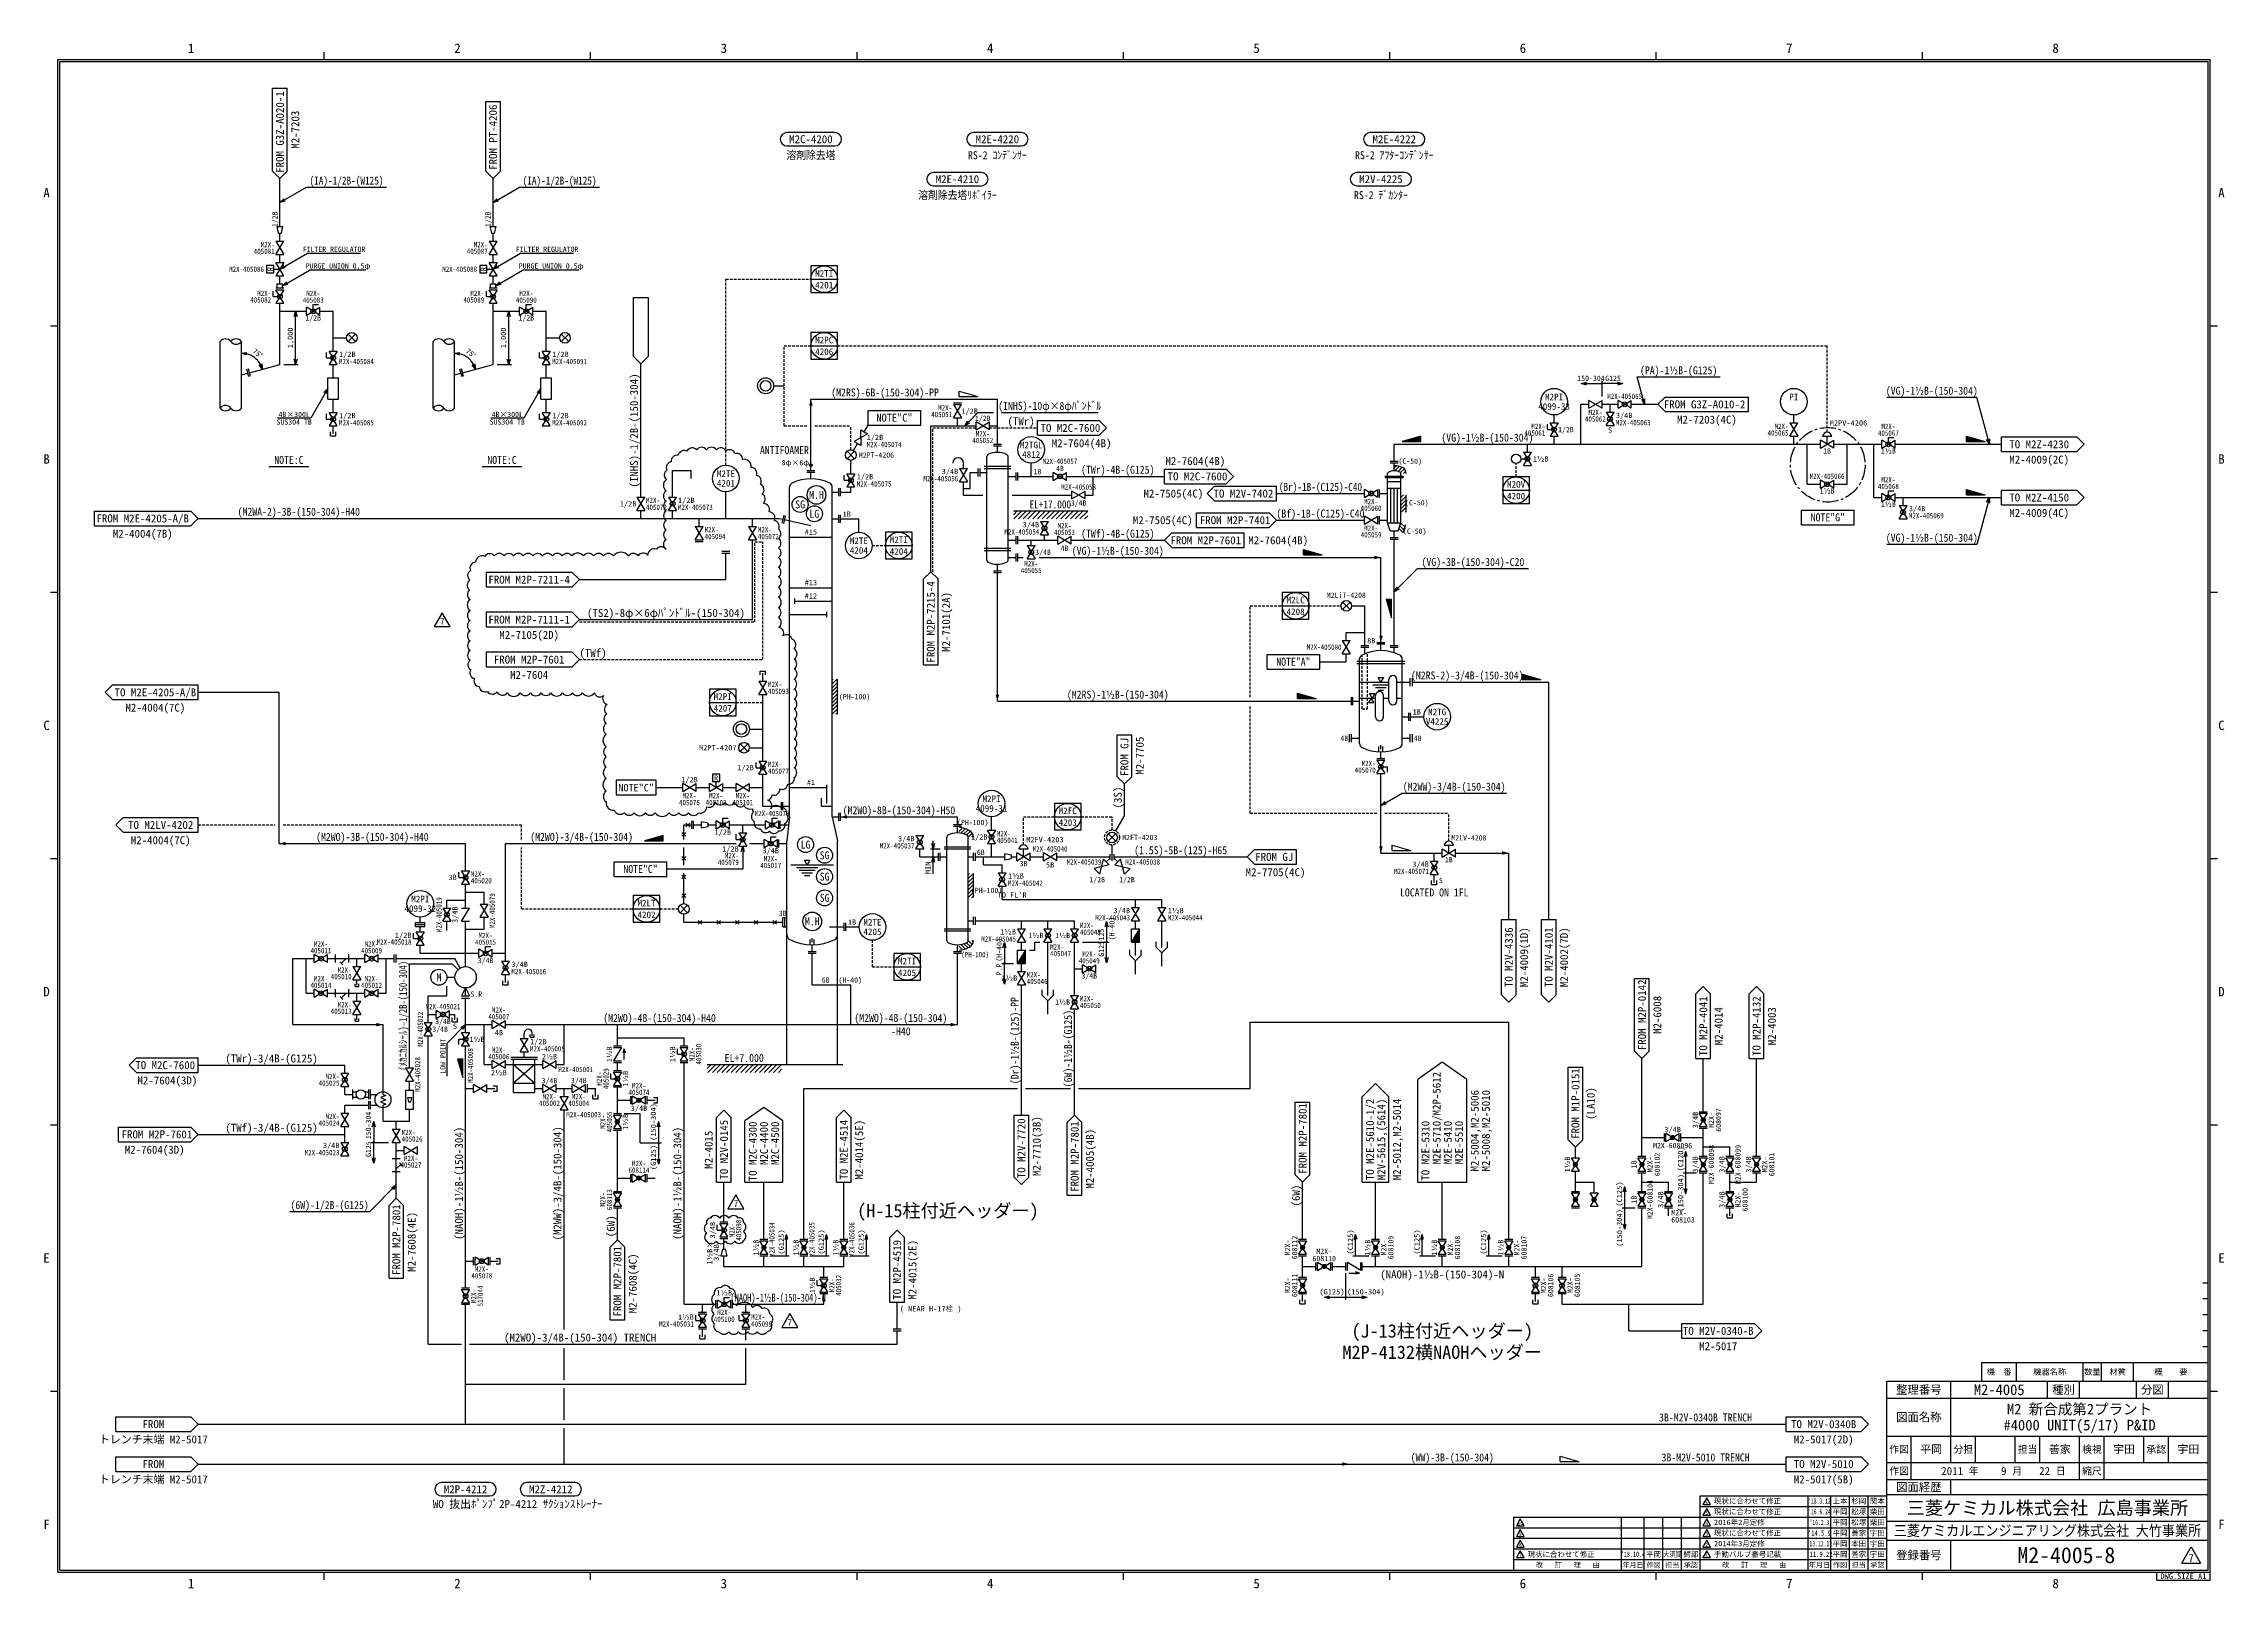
# Model space of a CAD drawing. Extents: x -5 to 813, y -6 to 574.
import ezdxf
from ezdxf.enums import TextEntityAlignment as Align

# ---------------------------------------------------------------- set-up
doc = ezdxf.new("R2010")
doc.units = 0
doc.header["$LTSCALE"] = 8
doc.header["$PDSIZE"] = 2
doc.linetypes.add('CENTER2', pattern=[1.125, 0.75, -0.125, 0.125, -0.125])
doc.linetypes.add('HIDDEN2', pattern=[0.1875, 0.125, -0.0625])
doc.layers.get('0').update_dxf_attribs({"linetype": 'CONTINUOUS'})
doc.layers.get('DEFPOINTS').update_dxf_attribs({"linetype": 'CONTINUOUS'})
for name, color, linetype in [('1', 7, 'CONTINUOUS'), ('10', 7, 'CONTINUOUS'), ('2', 7, 'CONTINUOUS'), ('4', 7, 'CONTINUOUS'), ('5', 7, 'CONTINUOUS'), ('6', 2, 'CONTINUOUS'), ('7', 7, 'CONTINUOUS'), ('9', 1, 'CONTINUOUS'), ('FRAME', 2, 'CONTINUOUS')]:
    doc.layers.add(name, color=color, linetype=linetype)
doc.styles.add('SMP-SET', font='')
doc.styles.get("Standard").update_dxf_attribs({"font": '', "width": 0.9})
doc.styles.add('図枠用', font='')
doc.styles.get('SMP-SET').set_extended_font_data('MS Gothic')
doc.styles.get('Standard').set_extended_font_data('MS Gothic')
doc.styles.get('図枠用').set_extended_font_data('MS Gothic')
doc.dimstyles.get("Standard").update_dxf_attribs({"dimtxt": 2, "dimasz": 2, "dimexe": 1, "dimexo": 1, "dimgap": 1, "dimtad": 3, "dimdec": 1, "dimdsep": 46, "dimtxsty": 'Standard', "dimblk": 'OPEN30', "dimcen": 0.1, "dimclrd": 256, "dimclre": 256, "dimclrt": 256, "dimadec": 0, "dimazin": 0, "dimtfac": 1, "dimtdec": 1, "dimtmove": 0, "dimatfit": 0, "dimldrblk": 'OPEN30', "dimfxl": 1, "dimtvp": 1, "dimtolj": 1, "dimlwd": -1, "dimlwe": -1, "dimarcsym": 0})
pattern_1 = [(45, (20.1961, -22.9001), (-0.7071068, 0.7071068), [])]

# ---------------------------------------------------------------- blocks, each defined once
blk = doc.blocks.new('_Open30')
at = {"color": 0, "linetype": 'ByBlock', "lineweight": -2}
for p, q in [((-1, 0.27), (0, 0)), ((0, 0), (-1, -0.27)), ((0, 0), (-1, 0))]:
    blk.add_line(p, q, dxfattribs=at)
blk = doc.blocks.new('計測設備一般_現場')
at = {"layer": '2'}
blk.add_circle((625.98, 353.21), 5, dxfattribs=at)
for tag, p in [('TAG2', (625.98, 355.01)), ('TAG1', (625.98, 351.41))]:
    blk.add_attdef(tag, text='', height=2.5, dxfattribs=at).set_placement(p, align=Align.MIDDLE_CENTER)
blk = doc.blocks.new('機器番号')
at = {"layer": '1'}
blk.add_lwpolyline([(513.51, 189.04), (531.51, 189.04, 1), (531.51, 194.04), (513.51, 194.04, 1)], format="xyb", close=True, dxfattribs=at)
blk.add_attdef('EP-NO.', text='', height=3, dxfattribs=at).set_placement((522.51, 191.54), align=Align.MIDDLE_CENTER)
blk = doc.blocks.new('*D4')
at = {"layer": '7', "transparency": 16777216}
blk.add_arc((68.9, 449.62), 8.15, 29.09002, 75.90998, dxfattribs=at)
at = {"layer": 'DEFPOINTS', "color": 0, "transparency": 16777216}
for p in [(68.9, 462.12), (75.15, 454.86), (83.35, 453.49), (68.9, 449.62), (68.9, 437.12)]:
    blk.add_point(p, dxfattribs=at)
at = {"layer": '7', "transparency": 16777216, "xscale": 2, "yscale": 2, "zscale": 2}
for p, rotation in [((68.9, 457.77), 172.9549875401837), ((76.78, 451.73), 292.045012459816)]:
    blk.add_blockref('_Open30', p, dxfattribs=dict(at, rotation=rotation))
at = {"layer": '7', "transparency": 16777216, "insert": (75.09, 457.68), "char_height": 2, "attachment_point": 5, "rotation": 322.5}
blk.add_mtext('\\A1;75°', dxfattribs=at)
blk = doc.blocks.new('CRT_計器室')
at = {"layer": '4'}
blk.add_line((520.83, 146.5), (530.83, 146.5), dxfattribs=at)
blk.add_lwpolyline([(520.83, 141.5), (530.83, 141.5), (530.83, 151.5), (520.83, 151.5)], close=True, dxfattribs=at)
blk.add_circle((525.83, 146.5), 5, dxfattribs=at)
for tag, p in [('TAG16', (525.83, 148.7)), ('TAG15', (525.83, 144.3))]:
    blk.add_attdef(tag, text='', height=2.5, dxfattribs=at).set_placement(p, align=Align.MIDDLE_CENTER)
blk = doc.blocks.new('*D5')
at = {"layer": '7', "transparency": 16777216}
blk.add_arc((148.9, 449.62), 8.15, 29.09002, 75.90998, dxfattribs=at)
at = {"layer": 'DEFPOINTS', "color": 0, "transparency": 16777216}
for p in [(148.9, 462.12), (155.15, 454.86), (163.35, 453.49), (148.9, 449.62), (148.9, 437.12)]:
    blk.add_point(p, dxfattribs=at)
at = {"layer": '7', "transparency": 16777216, "xscale": 2, "yscale": 2, "zscale": 2}
for p, rotation in [((148.9, 457.77), 172.9549875401837), ((156.78, 451.73), 292.0450124598158)]:
    blk.add_blockref('_Open30', p, dxfattribs=dict(at, rotation=rotation))
at = {"layer": '7', "transparency": 16777216, "insert": (155.09, 457.68), "char_height": 2, "attachment_point": 5, "rotation": 322.5}
blk.add_mtext('\\A1;75°', dxfattribs=at)
blk = doc.blocks.new('FRAME')
at = {"layer": 'FRAME', "color": 2}
for p, q in [((0, 568), (807.98, 568)), ((0, 0), (0, 568)), ((0.71, 567.29), (807.27, 567.29)), ((0.71, 0.71), (0.71, 567.29)), ((807.27, 0.71), (807.27, 567.29)), ((807.98, 0), (807.98, 568)), ((0, 0), (807.98, 0)), ((0.71, 0.71), (807.27, 0.71))]:
    blk.add_line(p, q, dxfattribs=at)
at = {"layer": 'FRAME', "color": 4}
for p, q in [((100, 568), (100, 570.84)), ((200, 568), (200, 570.84)), ((300, 568), (300, 570.84)), ((400, 568), (400, 570.84)), ((500, 568), (500, 570.84)), ((600, 568), (600, 570.84)), ((700, 568), (700, 570.84)), ((-2.84, 468), (0, 468)), ((807.98, 468), (810.82, 468)), ((-2.84, 368), (0, 368)), ((807.98, 368), (810.82, 368)), ((-2.84, 268), (0, 268)), ((807.98, 268), (810.82, 268)), ((-2.84, 168), (0, 168)), ((807.98, 168), (810.82, 168)), ((-2.84, 68), (0, 68)), ((807.98, 68), (810.82, 68)), ((686.57, 65.32), (807.27, 65.32)), ((686.57, 51.12), (807.27, 51.12)), ((686.57, 34.79), (807.27, 34.79)), ((710.71, 29.11), (710.71, 34.79)), ((616.57, 0.71), (616.57, 28.71)), ((686.57, 29.11), (807.27, 29.11)), ((546.57, 0.71), (546.57, 20.71)), ((686.57, 19.17), (807.27, 19.17)), ((686.57, 12.07), (807.27, 12.07)), ((710.71, 0.71), (710.71, 12.07)), ((546.57, 4.71), (616.57, 4.71)), ((616.57, 4.71), (686.57, 4.71)), ((100, -2.84), (100, 0)), ((200, -2.84), (200, 0)), ((300, -2.84), (300, 0)), ((400, -2.84), (400, 0)), ((500, -2.84), (500, 0)), ((600, -2.84), (600, 0)), ((700, -2.84), (700, 0))]:
    blk.add_line(p, q, dxfattribs=at)
at = {"layer": 'FRAME', "color": 7}
for p, q in [((805.27, 108.71), (807.27, 108.71)), ((805.27, 102.71), (807.27, 102.71)), ((805.27, 96.71), (807.27, 96.71)), ((805.27, 90.71), (807.27, 90.71)), ((805.27, 84.71), (807.27, 84.71)), ((735.27, 71.71), (735.27, 78.71)), ((760.27, 71.71), (760.27, 78.71)), ((767.27, 71.71), (767.27, 78.71)), ((779.27, 71.71), (779.27, 78.71)), ((710.71, 41.18), (710.71, 71.71)), ((746.92, 65.32), (746.92, 71.71)), ((758.99, 65.32), (758.99, 71.71)), ((780.29, 65.32), (780.29, 71.71)), ((792.36, 65.32), (792.36, 71.71)), ((695.8, 34.79), (695.8, 51.12)), ((719.94, 41.18), (719.94, 51.12)), ((734.85, 41.18), (734.85, 51.12)), ((744.08, 41.18), (744.08, 51.12)), ((758.99, 34.79), (758.99, 51.12)), ((768.22, 34.79), (768.22, 51.12)), ((783.13, 41.18), (783.13, 51.12)), ((792.36, 41.18), (792.36, 51.12)), ((686.57, 41.18), (807.27, 41.18)), ((616.57, 28.71), (686.57, 28.71)), ((616.57, 24.71), (686.57, 24.71)), ((619.02, 27.97), (617.57, 25.45)), ((617.57, 25.45), (620.48, 25.45)), ((620.48, 25.45), (619.02, 27.97)), ((657.07, 0.71), (657.07, 28.71)), ((665.57, 0.71), (665.57, 28.71)), ((672.57, 0.71), (672.57, 28.71)), ((679.57, 0.71), (679.57, 28.71)), ((546.57, 20.71), (616.57, 20.71)), ((546.57, 16.71), (616.57, 16.71)), ((549.02, 19.97), (547.57, 17.45)), ((547.57, 17.45), (550.48, 17.45)), ((550.48, 17.45), (549.02, 19.97)), ((587.07, 0.71), (587.07, 20.71)), ((595.57, 0.71), (595.57, 20.71)), ((602.57, 0.71), (602.57, 20.71)), ((609.57, 0.71), (609.57, 20.71)), ((616.57, 20.71), (686.57, 20.71)), ((616.57, 16.71), (686.57, 16.71)), ((619.02, 23.97), (617.57, 21.45)), ((617.57, 21.45), (620.48, 21.45)), ((619.02, 19.97), (617.57, 17.45)), ((617.57, 17.45), (620.48, 17.45)), ((620.48, 21.45), (619.02, 23.97)), ((620.48, 17.45), (619.02, 19.97)), ((546.57, 12.71), (616.57, 12.71)), ((546.57, 8.71), (616.57, 8.71)), ((549.02, 15.97), (547.57, 13.45)), ((547.57, 13.45), (550.48, 13.45)), ((549.02, 11.97), (547.57, 9.45)), ((547.57, 9.45), (550.48, 9.45)), ((550.48, 13.45), (549.02, 15.97)), ((550.48, 9.45), (549.02, 11.97)), ((616.57, 12.71), (686.57, 12.71)), ((616.57, 8.71), (686.57, 8.71)), ((619.02, 15.97), (617.57, 13.45)), ((617.57, 13.45), (620.48, 13.45)), ((619.02, 11.97), (617.57, 9.45)), ((617.57, 9.45), (620.48, 9.45)), ((620.48, 13.45), (619.02, 15.97)), ((620.48, 9.45), (619.02, 11.97)), ((797.33, 3.32), (800.88, 9.46)), ((800.88, 9.46), (804.43, 3.32)), ((549.02, 7.97), (547.57, 5.45)), ((547.57, 5.45), (550.48, 5.45)), ((550.48, 5.45), (549.02, 7.97)), ((619.02, 7.97), (617.57, 5.45)), ((617.57, 5.45), (620.48, 5.45)), ((620.48, 5.45), (619.02, 7.97)), ((797.33, 3.32), (804.43, 3.32)), ((787.98, -3), (787.98, 0)), ((787.98, -3), (807.98, -3)), ((807.98, -3), (807.98, 0))]:
    blk.add_line(p, q, dxfattribs=at)
at = {"layer": 'FRAME', "color": 3}
for p, q in [((722.27, 78.71), (807.27, 78.71)), ((722.27, 71.71), (722.27, 78.71)), ((686.57, 71.71), (807.27, 71.71)), ((686.57, 0.71), (686.57, 71.71))]:
    blk.add_line(p, q, dxfattribs=at)
at = {"color": 7}
for s, height, p in [('M2-4005', 4, (728.82, 68.52)), ('#4000 UNIT(5/17) P&ID', 4, (758.99, 55.22)), ('M2 新合成第2プラント', 4, (758.99, 61.22)), ('平岡', 3, (703.26, 46.15)), ('善家', 3, (751.54, 46.15)), ('宇田', 3, (775.68, 46.15)), ('宇田', 3, (799.82, 46.15)), ('上本', 2, (669.07, 26.71)), ('杉岡', 2, (676.07, 26.71)), ('関本', 2, (683.07, 26.71)), ('平岡', 2, (669.07, 22.71)), ('平岡', 2, (669.07, 18.71)), ('松塚', 2, (676.07, 22.71)), ('松塚', 2, (676.07, 18.71)), ('柴田', 2, (683.07, 22.71)), ('柴田', 2, (683.07, 18.71)), ('平岡', 2, (669.07, 14.71)), ('平岡', 2, (669.07, 10.71)), ('本田', 2, (676.07, 10.71)), ('善家', 2, (676.07, 14.71)), ('宇田', 2, (683.07, 14.71)), ('宇田', 2, (683.07, 10.71)), ('平岡', 2, (669.07, 6.71)), ('善家', 2, (676.07, 6.71)), ('宇田', 2, (683.07, 6.71)), ('7', 3, (800.88, 5.32))]:
    blk.add_text(s, height=height, dxfattribs=at).set_placement(p, align=Align.MIDDLE_CENTER)
for s, p in [('2011', (715.23, 37.99)), ('9', (731.56, 37.99)), ('22', (747.89, 37.99))]:
    blk.add_text(s, height=3, dxfattribs=at).set_placement(p, align=Align.MIDDLE_RIGHT)
for s, p in [('現状に合わせて修正', (621.75, 26.71)), ('現状に合わせて修正', (621.75, 22.71)), ('2016年2月定修', (621.75, 18.71)), ('現状に合わせて修正', (621.75, 14.71)), ('2014年3月定修', (621.75, 10.71)), ('手動バルブ番号記載', (621.75, 6.71))]:
    blk.add_text(s, height=2, dxfattribs=at).set_placement(p, align=Align.MIDDLE_LEFT)
for s, width, p in [("'18.3.12", 0.65, (661.32, 26.71)), ("'16.6.24", 0.65, (661.32, 22.71)), ("'16.2.3", 0.65, (661.32, 18.71)), ("'13.12.12", 0.65, (661.32, 10.71)), ("'14.5.9", 0.75, (661.32, 14.71)), ("'11.9.22", 0.75, (661.32, 6.71))]:
    blk.add_text(s, height=2, dxfattribs=dict(at, width=width)).set_placement(p, align=Align.MIDDLE_CENTER)
at = {"color": 2}
blk.add_text('M2-4005-8', height=6, dxfattribs=at).set_placement((754.02, 6.39), align=Align.MIDDLE_CENTER)
at = {"layer": 'FRAME', "color": 4, "style": 'SMP-SET'}
for s, p in [('1', (50, 572.26)), ('2', (150, 572.26)), ('3', (250, 572.26)), ('4', (350, 572.26)), ('5', (450, 572.26)), ('6', (550, 572.26)), ('7', (650, 572.26)), ('8', (750, 572.26)), ('A', (-4.26, 518)), ('A', (812.24, 518)), ('B', (-4.26, 418)), ('B', (812.24, 418)), ('C', (-4.26, 318)), ('C', (812.24, 318)), ('D', (-4.26, 218)), ('D', (812.24, 218)), ('E', (-4.26, 118)), ('E', (812.24, 118)), ('F', (-4.26, 18)), ('F', (812.24, 18)), ('1', (50, -4.26)), ('2', (150, -4.26)), ('3', (250, -4.26)), ('4', (350, -4.26)), ('5', (450, -4.26)), ('6', (550, -4.26)), ('7', (650, -4.26)), ('8', (750, -4.26))]:
    blk.add_text(s, height=3.55, dxfattribs=at).set_placement(p, align=Align.MIDDLE_CENTER)
at = {"layer": 'FRAME', "color": 7, "style": '図枠用'}
for s, height, p in [('機  番', 2.2, (728.77, 75.21)), ('機器名称', 2.2, (747.77, 75.21)), ('数量', 2.2, (763.77, 75.21)), ('材質', 2.2, (773.27, 75.21)), ('概    要', 2.2, (793.27, 75.21)), ('整理番号', 3.124, (698.64, 68.52)), ('種別', 3.124, (752.96, 68.52)), ('分図', 3.124, (786.33, 68.52)), ('図面名称', 3.124, (698.64, 58.22)), ('作図', 2.698, (691.19, 46.15)), ('分担', 2.698, (715.33, 46.15)), ('担当', 2.698, (739.47, 46.15)), ('検視', 2.698, (763.61, 46.15)), ('承認', 2.698, (787.75, 46.15)), ('作図', 2.698, (691.19, 37.99)), ('図面経歴', 3.124, (698.64, 31.95)), ('年', 2.7, (719.23, 37.99)), ('月', 2.7, (735.56, 37.99)), ('日', 2.7, (751.89, 37.99)), ('縮尺', 2.698, (763.61, 37.99)), ('6', 1.3, (619.02, 26.29)), ('10', 1.3, (549.02, 18.29)), ('5', 1.3, (619.02, 22.29)), ('4', 1.3, (619.02, 18.29)), ('9', 1.3, (549.02, 14.29)), ('8', 1.3, (549.02, 10.29)), ('3', 1.3, (619.02, 14.29)), ('2', 1.3, (619.02, 10.29)), ('登録番号', 3.124, (698.64, 6.39)), ('7', 1.3, (549.02, 6.29)), ('改   訂   理   由', 1.9, (566.82, 2.71)), ('年月日', 1.9, (591.32, 2.71)), ('作図', 1.9, (599.07, 2.71)), ('担当', 1.9, (606.07, 2.71)), ('承認', 1.9, (613.07, 2.71)), ('1', 1.3, (619.02, 6.29)), ('改   訂   理   由', 1.9, (636.82, 2.71)), ('年月日', 1.9, (661.32, 2.71)), ('作図', 1.9, (669.07, 2.71)), ('担当', 1.9, (676.07, 2.71)), ('承認', 1.9, (683.07, 2.71)), ('DWG.SIZE A1', 2.2, (797.98, -1.5))]:
    blk.add_text(s, height=height, dxfattribs=at).set_placement(p, align=Align.MIDDLE_CENTER)
at = {"layer": 'FRAME', "color": 3, "style": '図枠用'}
blk.add_text('三菱ケミカル株式会社 広島事業所', height=5, dxfattribs=at).set_placement((746.92, 24.14), align=Align.MIDDLE_CENTER)
at = {"layer": 'FRAME', "color": 3, "style": '図枠用', "width": 0.9}
blk.add_text('三菱ケミカルエンジニアリング株式会社 大竹事業所', height=4, dxfattribs=at).set_placement((746.92, 15.62), align=Align.MIDDLE_CENTER)
at = {"layer": 'FRAME', "color": 7}
blk.add_text('現状に合わせて修正', height=2, dxfattribs=at).set_placement((551.75, 6.71), align=Align.MIDDLE_LEFT)
for s, width, p in [("'18.10.4", 0.7, (591.32, 6.71)), ('大須賀', 0.8, (606.07, 6.71))]:
    blk.add_text(s, height=2, dxfattribs=dict(at, width=width)).set_placement(p, align=Align.MIDDLE_CENTER)
for s, p in [('平岡', (599.07, 6.71)), ('鰐部', (613.07, 6.71))]:
    blk.add_text(s, height=2, dxfattribs=at).set_placement(p, align=Align.MIDDLE_CENTER)

msp = doc.modelspace()

# ---------------------------------------------------------------- hatches: boundary and pattern name
at = {"layer": '1'}
h = msp.add_hatch(dxfattribs=at)
h.set_pattern_fill('ANSI31', color=256, scale=8, style=0)
h.set_pattern_definition(pattern_1)
h.paths.add_polyline_path([(504.81, 414.81, 0.11565), (501.7, 415.54), (501.7, 413.54, -0.11565), (503.92, 413.02, -0.284915), (504.2, 412.57), (506.2, 412.57, 0.284915)])
h = msp.add_hatch(dxfattribs=at)
h.set_pattern_fill('ANSI31', color=256, scale=8, style=0)
h.set_pattern_definition([(45, (20.1961, -22.4973), (-0.7071068, 0.7071068), [])])
h.paths.add_polyline_path([(506.2, 404.5), (504.2, 404.5), (504.2, 398), (506.2, 398)])
h = msp.add_hatch(dxfattribs=at)
h.set_pattern_fill('ANSI31', color=256, scale=10, style=0)
h.set_pattern_definition([(45, (-137.0249, 2.1172), (-0.8838835, 0.8838835), [])])
h.paths.add_polyline_path([(386.61, 398.49), (358.7, 398.49), (358.7, 395.49), (386.61, 395.49)])
h = msp.add_hatch(dxfattribs=at)
h.set_pattern_fill('ANSI31', color=256, scale=8, angle=90, style=0)
h.set_pattern_definition([(135, (20.1961, -22.9001), (-0.7071068, -0.7071068), [])])
h.paths.add_polyline_path([(503.2, 391.04), (505.09, 390.41), (506.09, 393.41), (504.2, 394.04)])
h = msp.add_hatch(dxfattribs=at)
h.set_pattern_fill('ANSI31', color=256, scale=8, style=0)
h.set_pattern_definition([(45, (95.4818, -22.9001), (-0.7071068, 0.7071068), [])])
h.paths.add_polyline_path([(292.7, 335.34), (290.7, 335.34), (290.7, 322.18), (292.7, 322.18)])
h = msp.add_hatch(dxfattribs=at)
h.set_pattern_fill('ANSI31', color=256, scale=8, style=0)
h.set_pattern_definition(pattern_1)
h.paths.add_polyline_path([(342.14, 278.56, 0.097489), (338.41, 279.58), (338.17, 277.59, -0.100673), (341.25, 276.77, -0.284916), (341.7, 276.05), (343.7, 276.05, 0.284915)])
h = msp.add_hatch(dxfattribs=at)
h.set_pattern_fill('ANSI31', color=256, scale=8, style=0)
h.set_pattern_definition(pattern_1)
h.paths.add_polyline_path([(341.7, 253.35), (343.7, 253.35), (343.7, 262.41), (341.7, 262.41)])
h = msp.add_hatch(dxfattribs=at)
h.set_pattern_fill('ANSI31', color=256, scale=8, style=0)
h.set_pattern_definition([(315, (20.1961, 536.1071), (-0.7071068, -0.7071068), [])])
h.paths.add_polyline_path([(342.14, 234.65, -0.097489), (338.41, 233.63), (338.17, 235.62, 0.100673), (341.25, 236.44, 0.284916), (341.7, 237.15), (343.7, 237.15, -0.284915)])
h = msp.add_hatch(dxfattribs=at)
h.set_pattern_fill('ANSI31', color=256, scale=10, style=0)
h.set_pattern_definition([(45, (-251.9394, -205.7693), (-0.8838835, 0.8838835), [])])
h.paths.add_polyline_path([(271.7, 190.6), (243.78, 190.6), (243.78, 187.6), (271.7, 187.6)])
at = {"layer": '5'}
h = msp.add_hatch(dxfattribs=at)
h.set_pattern_fill('ANSI37', color=256, scale=0.02, style=0)
h.set_pattern_definition([(135, (630.8294, 40.103486), (0.04490128, 0.04490128), []), (45, (630.8294, 40.103486), (0.04490128, -0.04490128), [])])
h.paths.add_polyline_path([(404.5, 239.1), (404.5, 236.6), (403, 236.6)])
h.paths.add_polyline_path([(406, 236.6), (404.5, 236.6), (404.5, 239.1), (406, 241.6)])
h = msp.add_hatch(dxfattribs=at)
h.set_pattern_fill('ANSI37', color=256, scale=0.02, style=0)
h.set_pattern_definition([(135, (588.0294, 32.103486), (0.04490128, 0.04490128), []), (45, (588.0294, 32.103486), (0.04490128, -0.04490128), [])])
h.paths.add_polyline_path([(361.7, 231.1), (361.7, 228.6), (360.2, 228.6)])
h.paths.add_polyline_path([(363.2, 228.6), (361.7, 228.6), (361.7, 231.1), (363.2, 233.6)])
h = msp.add_hatch(dxfattribs=at)
h.set_pattern_fill('ANSI37', color=256, scale=0.02, style=0)
h.set_pattern_definition([(45, (185.64607, -154.796514), (-0.044901281, 0.044901281), []), (135, (185.64607, -154.796514), (-0.044901281, -0.044901281), [])])
h.paths.add_polyline_path([(218.79, 177.59), (218.15, 177.2), (218.79, 176.82, 0.135933), (218.9, 177.2, 0.135933)])
h.paths.add_polyline_path([(218.79, 176.82), (218.15, 177.2), (217.5, 176.82, 0.56619)])
h.paths.add_polyline_path([(218.15, 177.2), (217.5, 177.59, 0.135933), (217.4, 177.2, 0.135933), (217.5, 176.82)])
h.paths.add_polyline_path([(218.15, 177.2), (218.79, 177.59, 0.56619), (217.5, 177.59)])
h = msp.add_hatch(dxfattribs=at)
h.set_pattern_fill('ANSI37', color=256, scale=0.02, angle=90, style=0)
h.set_pattern_definition([(135, (542.04607, 136.603486), (-0.044901281, -0.044901281), []), (225, (542.04607, 136.603486), (0.044901281, -0.044901281), [])])
h.paths.add_polyline_path([(209.66, 169.75), (210.05, 169.1), (210.43, 169.75, 0.135933), (210.05, 169.85, 0.135933)])
h.paths.add_polyline_path([(210.43, 169.75), (210.05, 169.1), (210.43, 168.46, 0.56619)])
h.paths.add_polyline_path([(210.05, 169.1), (209.66, 168.46, 0.135933), (210.05, 168.35, 0.135933), (210.43, 168.46)])
h.paths.add_polyline_path([(210.05, 169.1), (209.66, 169.75, 0.56619), (209.66, 168.46)])
h = msp.add_hatch(dxfattribs=at)
h.set_pattern_fill('ANSI37', color=256, scale=0.02, style=0)
h.set_pattern_definition([(45, (185.64607, -183.996514), (-0.044901281, 0.044901281), []), (135, (185.64607, -183.996514), (-0.044901281, -0.044901281), [])])
h.paths.add_polyline_path([(218.79, 148.39), (218.15, 148), (218.79, 147.62, 0.135933), (218.9, 148, 0.135933)])
h.paths.add_polyline_path([(218.79, 147.62), (218.15, 148), (217.5, 147.62, 0.56619)])
h.paths.add_polyline_path([(218.15, 148), (217.5, 148.39, 0.135933), (217.4, 148, 0.135933), (217.5, 147.62)])
h.paths.add_polyline_path([(218.15, 148), (218.79, 148.39, 0.56619), (217.5, 148.39)])
h = msp.add_hatch(dxfattribs=at)
h.set_pattern_fill('ANSI37', color=256, scale=0.02, angle=90, style=0)
h.set_pattern_definition([(135, (542.04607, 107.403486), (-0.044901281, -0.044901281), []), (225, (542.04607, 107.403486), (0.044901281, -0.044901281), [])])
h.paths.add_polyline_path([(209.66, 140.55), (210.05, 139.9), (210.43, 140.55, 0.135933), (210.05, 140.65, 0.135933)])
h.paths.add_polyline_path([(210.43, 140.55), (210.05, 139.9), (210.43, 139.26, 0.56619)])
h.paths.add_polyline_path([(210.05, 139.9), (209.66, 139.26, 0.135933), (210.05, 139.15, 0.135933), (210.43, 139.26)])
h.paths.add_polyline_path([(210.05, 139.9), (209.66, 140.55, 0.56619), (209.66, 139.26)])
at = {"layer": '6'}
for points in [[(504.63, 424.54), (511.63, 426.54), (511.63, 424.54)], [(723.51, 424.54), (716.51, 426.54), (716.51, 424.54)], [(723.51, 404.54), (716.51, 406.54), (716.51, 404.54)], [(474.62, 382.04), (467.62, 384.04), (467.62, 382.04)], [(500.7, 358.37), (498.7, 365.37), (500.7, 365.37)], [(556.7, 335.24), (549.7, 337.24), (549.7, 335.24)], [(472.35, 328.04), (465.35, 330.04), (465.35, 328.04)], [(220.2, 274.6), (227.2, 276.6), (227.2, 274.6)], [(152.05, 185.72), (150.05, 192.72), (152.05, 192.72)]]:
    msp.add_hatch(color=7, dxfattribs=at).paths.add_polyline_path(points)
h = msp.add_hatch(dxfattribs=at)
h.set_pattern_fill('ANSI37', scale=0.02, style=0)
h.set_pattern_definition([(45, (573.69607, -168.796514), (-0.044901281, 0.044901281), []), (135, (573.69607, -168.796514), (-0.044901281, -0.044901281), [])])
h.paths.add_polyline_path([(606.84, 163.59), (606.2, 163.2), (606.84, 162.82, 0.135933), (606.95, 163.2, 0.135933)])
h.paths.add_polyline_path([(606.84, 162.82), (606.2, 163.2), (605.55, 162.82, 0.56619)])
h.paths.add_polyline_path([(606.2, 163.2), (605.55, 163.59, 0.135933), (605.45, 163.2, 0.135933), (605.55, 162.82)])
h.paths.add_polyline_path([(606.2, 163.2), (606.84, 163.59, 0.56619), (605.55, 163.59)])
h = msp.add_hatch(dxfattribs=at)
h.set_pattern_fill('ANSI37', scale=0.02, angle=90, style=0)
h.set_pattern_definition([(135, (949.69607, 137.303486), (-0.044901281, -0.044901281), []), (225, (949.69607, 137.303486), (0.044901281, -0.044901281), [])])
h.paths.add_polyline_path([(617.31, 170.45), (617.7, 169.8), (618.08, 170.45, 0.135933), (617.7, 170.55, 0.135933)])
h.paths.add_polyline_path([(618.08, 170.45), (617.7, 169.8), (618.08, 169.16, 0.56619)])
h.paths.add_polyline_path([(617.7, 169.8), (617.31, 169.16, 0.135933), (617.7, 169.05, 0.135933), (618.08, 169.16)])
h.paths.add_polyline_path([(617.7, 169.8), (617.31, 170.45, 0.56619), (617.31, 169.16)])
h = msp.add_hatch(dxfattribs=at)
h.set_pattern_fill('ANSI37', scale=0.02, angle=90, style=0)
h.set_pattern_definition([(135, (901.69607, 120.603486), (-0.044901281, -0.044901281), []), (225, (901.69607, 120.603486), (0.044901281, -0.044901281), [])])
h.paths.add_polyline_path([(569.31, 153.75), (569.7, 153.1), (570.08, 153.75, 0.135933), (569.7, 153.85, 0.135933)])
h.paths.add_polyline_path([(570.08, 153.75), (569.7, 153.1), (570.08, 152.46, 0.56619)])
h.paths.add_polyline_path([(569.7, 153.1), (569.31, 152.46, 0.135933), (569.7, 152.35, 0.135933), (570.08, 152.46)])
h.paths.add_polyline_path([(569.7, 153.1), (569.31, 153.75, 0.56619), (569.31, 152.46)])
h = msp.add_hatch(dxfattribs=at)
h.set_pattern_fill('ANSI37', scale=0.02, angle=90, style=0)
h.set_pattern_definition([(135, (926.69607, 120.603486), (-0.044901281, -0.044901281), []), (225, (926.69607, 120.603486), (0.044901281, -0.044901281), [])])
h.paths.add_polyline_path([(594.31, 153.75), (594.7, 153.1), (595.08, 153.75, 0.135933), (594.7, 153.85, 0.135933)])
h.paths.add_polyline_path([(595.08, 153.75), (594.7, 153.1), (595.08, 152.46, 0.56619)])
h.paths.add_polyline_path([(594.7, 153.1), (594.31, 152.46, 0.135933), (594.7, 152.35, 0.135933), (595.08, 152.46)])
h.paths.add_polyline_path([(594.7, 153.1), (594.31, 153.75, 0.56619), (594.31, 152.46)])
h = msp.add_hatch(dxfattribs=at)
h.set_pattern_fill('ANSI37', scale=0.02, angle=90, style=0)
h.set_pattern_definition([(135, (949.69607, 120.603486), (-0.044901281, -0.044901281), []), (225, (949.69607, 120.603486), (0.044901281, -0.044901281), [])])
h.paths.add_polyline_path([(617.31, 153.75), (617.7, 153.1), (618.08, 153.75, 0.135933), (617.7, 153.85, 0.135933)])
h.paths.add_polyline_path([(618.08, 153.75), (617.7, 153.1), (618.08, 152.46, 0.56619)])
h.paths.add_polyline_path([(617.7, 153.1), (617.31, 152.46, 0.135933), (617.7, 152.35, 0.135933), (618.08, 152.46)])
h.paths.add_polyline_path([(617.7, 153.1), (617.31, 153.75, 0.56619), (617.31, 152.46)])
h = msp.add_hatch(dxfattribs=at)
h.set_pattern_fill('ANSI37', scale=0.02, angle=90, style=0)
h.set_pattern_definition([(135, (959.69607, 120.603486), (-0.044901281, -0.044901281), []), (225, (959.69607, 120.603486), (0.044901281, -0.044901281), [])])
h.paths.add_polyline_path([(627.31, 153.75), (627.7, 153.1), (628.08, 153.75, 0.135933), (627.7, 153.85, 0.135933)])
h.paths.add_polyline_path([(628.08, 153.75), (627.7, 153.1), (628.08, 152.46, 0.56619)])
h.paths.add_polyline_path([(627.7, 153.1), (627.31, 152.46, 0.135933), (627.7, 152.35, 0.135933), (628.08, 152.46)])
h.paths.add_polyline_path([(627.7, 153.1), (627.31, 153.75, 0.56619), (627.31, 152.46)])
h = msp.add_hatch(dxfattribs=at)
h.set_pattern_fill('ANSI37', scale=0.02, angle=90, style=0)
h.set_pattern_definition([(135, (969.69607, 120.603486), (-0.044901281, -0.044901281), []), (225, (969.69607, 120.603486), (0.044901281, -0.044901281), [])])
h.paths.add_polyline_path([(637.31, 153.75), (637.7, 153.1), (638.08, 153.75, 0.135933), (637.7, 153.85, 0.135933)])
h.paths.add_polyline_path([(638.08, 153.75), (637.7, 153.1), (638.08, 152.46, 0.56619)])
h.paths.add_polyline_path([(637.7, 153.1), (637.31, 152.46, 0.135933), (637.7, 152.35, 0.135933), (638.08, 152.46)])
h.paths.add_polyline_path([(637.7, 153.1), (637.31, 153.75, 0.56619), (637.31, 152.46)])
h = msp.add_hatch(dxfattribs=at)
h.set_pattern_fill('ANSI37', scale=0.02, angle=90, style=0)
h.set_pattern_definition([(135, (901.69607, 107.403486), (-0.044901281, -0.044901281), []), (225, (901.69607, 107.403486), (0.044901281, -0.044901281), [])])
h.paths.add_polyline_path([(569.31, 140.55), (569.7, 139.9), (570.08, 140.55, 0.135933), (569.7, 140.65, 0.135933)])
h.paths.add_polyline_path([(570.08, 140.55), (569.7, 139.9), (570.08, 139.26, 0.56619)])
h.paths.add_polyline_path([(569.7, 139.9), (569.31, 139.26, 0.135933), (569.7, 139.15, 0.135933), (570.08, 139.26)])
h.paths.add_polyline_path([(569.7, 139.9), (569.31, 140.55, 0.56619), (569.31, 139.26)])
h = msp.add_hatch(dxfattribs=at)
h.set_pattern_fill('ANSI37', scale=0.02, angle=90, style=0)
h.set_pattern_definition([(135, (908.69607, 107.403486), (-0.044901281, -0.044901281), []), (225, (908.69607, 107.403486), (0.044901281, -0.044901281), [])])
h.paths.add_polyline_path([(576.31, 140.55), (576.7, 139.9), (577.08, 140.55, 0.135933), (576.7, 140.65, 0.135933)])
h.paths.add_polyline_path([(577.08, 140.55), (576.7, 139.9), (577.08, 139.26, 0.56619)])
h.paths.add_polyline_path([(576.7, 139.9), (576.31, 139.26, 0.135933), (576.7, 139.15, 0.135933), (577.08, 139.26)])
h.paths.add_polyline_path([(576.7, 139.9), (576.31, 140.55, 0.56619), (576.31, 139.26)])
h = msp.add_hatch(dxfattribs=at)
h.set_pattern_fill('ANSI37', scale=0.02, angle=90, style=0)
h.set_pattern_definition([(135, (926.69607, 107.403486), (-0.044901281, -0.044901281), []), (225, (926.69607, 107.403486), (0.044901281, -0.044901281), [])])
h.paths.add_polyline_path([(594.31, 140.55), (594.7, 139.9), (595.08, 140.55, 0.135933), (594.7, 140.65, 0.135933)])
h.paths.add_polyline_path([(595.08, 140.55), (594.7, 139.9), (595.08, 139.26, 0.56619)])
h.paths.add_polyline_path([(594.7, 139.9), (594.31, 139.26, 0.135933), (594.7, 139.15, 0.135933), (595.08, 139.26)])
h.paths.add_polyline_path([(594.7, 139.9), (594.31, 140.55, 0.56619), (594.31, 139.26)])
h = msp.add_hatch(dxfattribs=at)
h.set_pattern_fill('ANSI37', scale=0.02, angle=90, style=0)
h.set_pattern_definition([(135, (936.69607, 107.403486), (-0.044901281, -0.044901281), []), (225, (936.69607, 107.403486), (0.044901281, -0.044901281), [])])
h.paths.add_polyline_path([(604.31, 140.55), (604.7, 139.9), (605.08, 140.55, 0.135933), (604.7, 140.65, 0.135933)])
h.paths.add_polyline_path([(605.08, 140.55), (604.7, 139.9), (605.08, 139.26, 0.56619)])
h.paths.add_polyline_path([(604.7, 139.9), (604.31, 139.26, 0.135933), (604.7, 139.15, 0.135933), (605.08, 139.26)])
h.paths.add_polyline_path([(604.7, 139.9), (604.31, 140.55, 0.56619), (604.31, 139.26)])
h = msp.add_hatch(dxfattribs=at)
h.set_pattern_fill('ANSI37', scale=0.02, angle=90, style=0)
h.set_pattern_definition([(135, (959.69607, 107.403486), (-0.044901281, -0.044901281), []), (225, (959.69607, 107.403486), (0.044901281, -0.044901281), [])])
h.paths.add_polyline_path([(627.31, 140.55), (627.7, 139.9), (628.08, 140.55, 0.135933), (627.7, 140.65, 0.135933)])
h.paths.add_polyline_path([(628.08, 140.55), (627.7, 139.9), (628.08, 139.26, 0.56619)])
h.paths.add_polyline_path([(627.7, 139.9), (627.31, 139.26, 0.135933), (627.7, 139.15, 0.135933), (628.08, 139.26)])
h.paths.add_polyline_path([(627.7, 139.9), (627.31, 140.55, 0.56619), (627.31, 139.26)])
h = msp.add_hatch(dxfattribs=at)
h.set_pattern_fill('ANSI37', scale=0.02, angle=90, style=0)
h.set_pattern_definition([(135, (597.04607, 89.403486), (-0.044901281, -0.044901281), []), (225, (597.04607, 89.403486), (0.044901281, -0.044901281), [])])
h.paths.add_polyline_path([(264.66, 122.55), (265.05, 121.9), (265.43, 122.55, 0.135933), (265.05, 122.65, 0.135933)])
h.paths.add_polyline_path([(265.43, 122.55), (265.05, 121.9), (265.43, 121.26, 0.56619)])
h.paths.add_polyline_path([(265.05, 121.9), (264.66, 121.26, 0.135933), (265.05, 121.15, 0.135933), (265.43, 121.26)])
h.paths.add_polyline_path([(265.05, 121.9), (264.66, 122.55, 0.56619), (264.66, 121.26)])
h = msp.add_hatch(dxfattribs=at)
h.set_pattern_fill('ANSI37', scale=0.02, angle=90, style=0)
h.set_pattern_definition([(135, (612.04607, 89.403486), (-0.044901281, -0.044901281), []), (225, (612.04607, 89.403486), (0.044901281, -0.044901281), [])])
h.paths.add_polyline_path([(279.66, 122.55), (280.05, 121.9), (280.43, 122.55, 0.135933), (280.05, 122.65, 0.135933)])
h.paths.add_polyline_path([(280.43, 122.55), (280.05, 121.9), (280.43, 121.26, 0.56619)])
h.paths.add_polyline_path([(280.05, 121.9), (279.66, 121.26, 0.135933), (280.05, 121.15, 0.135933), (280.43, 121.26)])
h.paths.add_polyline_path([(280.05, 121.9), (279.66, 122.55, 0.56619), (279.66, 121.26)])
h = msp.add_hatch(dxfattribs=at)
h.set_pattern_fill('ANSI37', scale=0.02, angle=90, style=0)
h.set_pattern_definition([(135, (627.04607, 89.403486), (-0.044901281, -0.044901281), []), (225, (627.04607, 89.403486), (0.044901281, -0.044901281), [])])
h.paths.add_polyline_path([(294.66, 122.55), (295.05, 121.9), (295.43, 122.55, 0.135933), (295.05, 122.65, 0.135933)])
h.paths.add_polyline_path([(295.43, 122.55), (295.05, 121.9), (295.43, 121.26, 0.56619)])
h.paths.add_polyline_path([(295.05, 121.9), (294.66, 121.26, 0.135933), (295.05, 121.15, 0.135933), (295.43, 121.26)])
h.paths.add_polyline_path([(295.05, 121.9), (294.66, 122.55, 0.56619), (294.66, 121.26)])
h = msp.add_hatch(dxfattribs=at)
h.set_pattern_fill('ANSI37', scale=0.02, angle=90, style=0)
h.set_pattern_definition([(135, (799.29607, 89.403486), (-0.044901281, -0.044901281), []), (225, (799.29607, 89.403486), (0.044901281, -0.044901281), [])])
h.paths.add_polyline_path([(466.91, 122.55), (467.3, 121.9), (467.68, 122.55, 0.135933), (467.3, 122.65, 0.135933)])
h.paths.add_polyline_path([(467.68, 122.55), (467.3, 121.9), (467.68, 121.26, 0.56619)])
h.paths.add_polyline_path([(467.3, 121.9), (466.91, 121.26, 0.135933), (467.3, 121.15, 0.135933), (467.68, 121.26)])
h.paths.add_polyline_path([(467.3, 121.9), (466.91, 122.55, 0.56619), (466.91, 121.26)])
h = msp.add_hatch(dxfattribs=at)
h.set_pattern_fill('ANSI37', scale=0.02, style=0)
h.set_pattern_definition([(45, (442.89607, -217.196514), (-0.044901281, 0.044901281), []), (135, (442.89607, -217.196514), (-0.044901281, -0.044901281), [])])
h.paths.add_polyline_path([(476.04, 115.19), (475.4, 114.8), (476.04, 114.42, 0.135933), (476.15, 114.8, 0.135933)])
h.paths.add_polyline_path([(476.04, 114.42), (475.4, 114.8), (474.75, 114.42, 0.56619)])
h.paths.add_polyline_path([(475.4, 114.8), (474.75, 115.19, 0.135933), (474.65, 114.8, 0.135933), (474.75, 114.42)])
h.paths.add_polyline_path([(475.4, 114.8), (476.04, 115.19, 0.56619), (474.75, 115.19)])
h = msp.add_hatch(dxfattribs=at)
h.set_pattern_fill('ANSI37', scale=0.02, angle=90, style=0)
h.set_pattern_definition([(135, (826.69607, 89.403486), (-0.044901281, -0.044901281), []), (225, (826.69607, 89.403486), (0.044901281, -0.044901281), [])])
h.paths.add_polyline_path([(494.31, 122.55), (494.7, 121.9), (495.08, 122.55, 0.135933), (494.7, 122.65, 0.135933)])
h.paths.add_polyline_path([(495.08, 122.55), (494.7, 121.9), (495.08, 121.26, 0.56619)])
h.paths.add_polyline_path([(494.7, 121.9), (494.31, 121.26, 0.135933), (494.7, 121.15, 0.135933), (495.08, 121.26)])
h.paths.add_polyline_path([(494.7, 121.9), (494.31, 122.55, 0.56619), (494.31, 121.26)])
h = msp.add_hatch(dxfattribs=at)
h.set_pattern_fill('ANSI37', scale=0.02, angle=90, style=0)
h.set_pattern_definition([(135, (851.69607, 89.403486), (-0.044901281, -0.044901281), []), (225, (851.69607, 89.403486), (0.044901281, -0.044901281), [])])
h.paths.add_polyline_path([(519.31, 122.55), (519.7, 121.9), (520.08, 122.55, 0.135933), (519.7, 122.65, 0.135933)])
h.paths.add_polyline_path([(520.08, 122.55), (519.7, 121.9), (520.08, 121.26, 0.56619)])
h.paths.add_polyline_path([(519.7, 121.9), (519.31, 121.26, 0.135933), (519.7, 121.15, 0.135933), (520.08, 121.26)])
h.paths.add_polyline_path([(519.7, 121.9), (519.31, 122.55, 0.56619), (519.31, 121.26)])
h = msp.add_hatch(dxfattribs=at)
h.set_pattern_fill('ANSI37', scale=0.02, angle=90, style=0)
h.set_pattern_definition([(135, (876.69607, 89.403486), (-0.044901281, -0.044901281), []), (225, (876.69607, 89.403486), (0.044901281, -0.044901281), [])])
h.paths.add_polyline_path([(544.31, 122.55), (544.7, 121.9), (545.08, 122.55, 0.135933), (544.7, 122.65, 0.135933)])
h.paths.add_polyline_path([(545.08, 122.55), (544.7, 121.9), (545.08, 121.26, 0.56619)])
h.paths.add_polyline_path([(544.7, 121.9), (544.31, 121.26, 0.135933), (544.7, 121.15, 0.135933), (545.08, 121.26)])
h.paths.add_polyline_path([(544.7, 121.9), (544.31, 122.55, 0.56619), (544.31, 121.26)])
h = msp.add_hatch(dxfattribs=at)
h.set_pattern_fill('ANSI37', scale=0.02, angle=90, style=0)
h.set_pattern_definition([(135, (799.29607, 75.203486), (-0.044901281, -0.044901281), []), (225, (799.29607, 75.203486), (0.044901281, -0.044901281), [])])
h.paths.add_polyline_path([(466.91, 108.35), (467.3, 107.7), (467.68, 108.35, 0.135933), (467.3, 108.45, 0.135933)])
h.paths.add_polyline_path([(467.68, 108.35), (467.3, 107.7), (467.68, 107.06, 0.56619)])
h.paths.add_polyline_path([(467.3, 107.7), (466.91, 107.06, 0.135933), (467.3, 106.95, 0.135933), (467.68, 107.06)])
h.paths.add_polyline_path([(467.3, 107.7), (466.91, 108.35, 0.56619), (466.91, 107.06)])

# ---------------------------------------------------------------- linework, layer by layer
at = {"layer": '1'}
for p, q in [((60.9, 437.12), (60.9, 462.12)), ((68.9, 437.12), (68.9, 462.12)), ((140.9, 437.12), (140.9, 462.12)), ((148.9, 437.12), (148.9, 462.12)), ((71.71, 448.82), (70.93, 451.72)), ((151.71, 448.82), (150.93, 451.72)), ((68.9, 449.62), (71.32, 450.27)), ((148.9, 449.62), (151.32, 450.27)), ((304.2, 436.26), (323.95, 436.26)), ((304.2, 430.76), (304.2, 436.26)), ((323.95, 430.76), (323.95, 436.26)), ((304.2, 430.76), (323.95, 430.76)), ((348.7, 380.04), (348.7, 418.94)), ((351.2, 422.99), (354.2, 422.99)), ((352.7, 420.49), (352.7, 422.99)), ((356.7, 380.04), (356.7, 418.94)), ((79.23, 415.18), (94.23, 415.18)), ((159.23, 415.18), (174.23, 415.18)), ((281.2, 413.1), (284.2, 413.1)), ((282.7, 410.6), (282.7, 413.1)), ((346.2, 411.49), (346.2, 414.49)), ((346.2, 412.99), (348.7, 412.99)), ((347.7, 415.29), (357.7, 415.29)), ((347.7, 414.49), (357.7, 414.49)), ((356.7, 411.49), (359.7, 411.49)), ((359.7, 409.99), (359.7, 412.99)), ((498.2, 411.54), (505.2, 411.54)), ((498.2, 411.04), (505.2, 411.04)), ((499.2, 394.04), (499.2, 412.57)), ((499.2, 409.54), (504.2, 409.54)), ((500.2, 416.54), (503.2, 416.54)), ((501.7, 413.54), (501.7, 416.54)), ((504.2, 394.04), (504.2, 412.57)), ((274.7, 283.6), (274.7, 407.5)), ((290.7, 283.6), (290.7, 407.5)), ((290.7, 405.5), (293.2, 405.5)), ((293.2, 404), (293.2, 407)), ((496.2, 403.54), (496.2, 406.54)), ((496.2, 405.04), (499.2, 405.04)), ((499.2, 407.04), (504.2, 407.04)), ((500.45, 394.04), (500.45, 407.04)), ((501.7, 394.04), (501.7, 407.04)), ((502.95, 394.04), (502.95, 407.04)), ((506.2, 398), (506.2, 404.5)), ((273.07, 396.73), (272.42, 393.81)), ((272.74, 395.27), (282.7, 393.05)), ((290.7, 395.5), (293.2, 395.5)), ((293.2, 394), (293.2, 397)), ((358.7, 398.49), (386.61, 398.49)), ((496.2, 393.54), (496.2, 396.54)), ((496.2, 395.04), (499.2, 395.04)), ((499.2, 394.04), (504.2, 394.04)), ((500.2, 391.04), (499.2, 394.04)), ((503.2, 391.04), (504.2, 394.04)), ((505.09, 390.41), (506.09, 393.41)), ((654.57, 398.84), (674.32, 398.84)), ((654.57, 393.34), (654.57, 398.84)), ((654.57, 393.34), (674.32, 393.34)), ((674.32, 393.34), (674.32, 398.84)), ((274.7, 388.6), (290.7, 388.6)), ((356.7, 387.49), (359.7, 387.49)), ((359.7, 385.99), (359.7, 388.99)), ((500.2, 391.04), (503.2, 391.04)), ((500.2, 388.54), (503.2, 388.54)), ((501.7, 388.54), (501.7, 391.04)), ((347.7, 384.49), (357.7, 384.49)), ((347.7, 383.69), (357.7, 383.69)), ((352.7, 375.99), (352.7, 378.49)), ((356.7, 381.04), (359.7, 381.04)), ((359.7, 379.54), (359.7, 382.54)), ((274.7, 369.6), (290.7, 369.6)), ((351.2, 375.99), (354.2, 375.99)), ((276.7, 363.6), (276.7, 365.6)), ((276.7, 364.6), (290.7, 364.6)), ((288.7, 358.6), (288.7, 360.6)), ((274.7, 359.6), (288.7, 359.6)), ((453.95, 344.62), (473.7, 344.62)), ((453.95, 339.12), (453.95, 344.62)), ((473.7, 339.12), (473.7, 344.62)), ((489.2, 347.37), (492.2, 347.37)), ((489.2, 347.37), (492.2, 347.37)), ((490.7, 344.87), (490.7, 347.37)), ((495.2, 348.54), (498.2, 348.54)), ((496.7, 346.04), (496.7, 348.54)), ((500.2, 347.37), (503.2, 347.37)), ((501.7, 345.24), (501.7, 347.37)), ((453.95, 339.12), (473.7, 339.12)), ((487.7, 342.04), (505.7, 342.04)), ((487.7, 341.24), (505.7, 341.24)), ((488.7, 311.14), (488.7, 342.94)), ((496.7, 334.24), (495.7, 335.97)), ((495.7, 335.97), (497.7, 335.97)), ((497.7, 335.97), (496.7, 334.24)), ((504.7, 311.14), (504.7, 342.94)), ((507.7, 332.74), (507.7, 335.74)), ((292.7, 322.18), (292.7, 335.34)), ((486.2, 325.54), (486.2, 328.54)), ((488.7, 334.24), (499.7, 334.24)), ((488.7, 328.24), (494.7, 328.24)), ((492.98, 328.24), (491.98, 326.51)), ((493.42, 328.24), (492.42, 329.97)), ((492.42, 329.97), (494.42, 329.97)), ((493.98, 326.51), (492.98, 328.24)), ((494.42, 329.97), (493.42, 328.24)), ((493.7, 333.24), (499.7, 333.24)), ((494.7, 332.24), (498.7, 332.24)), ((494.7, 321.2), (494.7, 329.2)), ((495.7, 331.24), (497.7, 331.24)), ((497.7, 321.2), (497.7, 329.2)), ((497.7, 328.24), (499.7, 328.24)), ((499.7, 327.2), (499.7, 335.2)), ((502.7, 327.2), (502.7, 335.2)), ((502.7, 334.24), (504.7, 334.24)), ((502.7, 328.24), (504.7, 328.24)), ((504.7, 334.24), (507.7, 334.24)), ((486.2, 327.04), (488.7, 327.04)), ((491.98, 326.51), (493.98, 326.51)), ((504.7, 321.24), (507.2, 321.24)), ((507.2, 319.74), (507.2, 322.74)), ((484.9, 311.64), (484.9, 314.64)), ((485.7, 311.64), (485.7, 314.64)), ((485.7, 313.14), (488.7, 313.14)), ((504.7, 313.14), (507.7, 313.14)), ((507.7, 311.64), (507.7, 314.64)), ((508.5, 311.64), (508.5, 314.64)), ((495.2, 305.54), (498.2, 305.54)), ((495.95, 308.06), (495.95, 310.06)), ((496.7, 309.06), (496.7, 310.56)), ((496.7, 305.54), (496.7, 308.04)), ((497.45, 308.06), (497.45, 310.06)), ((288.7, 288.6), (288.7, 295.6)), ((272.2, 286.1), (272.2, 289.1)), ((272.2, 287.6), (274.7, 287.6)), ((274.7, 294.6), (288.7, 294.6)), ((286.7, 287.6), (286.7, 290.6)), ((286.7, 287.6), (290.7, 287.6)), ((271.2, 279.1), (271.2, 282.1)), ((271.2, 280.6), (274.36, 280.6)), ((274.7, 283.6), (273.7, 274.6)), ((290.7, 283.6), (292.7, 274.6)), ((290.7, 283.6), (293.2, 283.6)), ((293.2, 282.1), (293.2, 285.1)), ((336.2, 280.1), (339.2, 280.1)), ((337.7, 277.6), (337.7, 280.1)), ((270.7, 272.1), (270.7, 275.1)), ((270.7, 273.6), (273.7, 273.6)), ((273.7, 190.6), (273.7, 274.6)), ((292.7, 190.6), (292.7, 274.6)), ((332.7, 272.4), (342.7, 272.4)), ((332.7, 271.6), (342.7, 271.6)), ((333.7, 237.15), (333.7, 276.05)), ((341.7, 237.15), (341.7, 276.05)), ((208.85, 266.79), (228.6, 266.79)), ((208.85, 261.29), (208.85, 266.79)), ((228.6, 261.29), (228.6, 266.79)), ((275.2, 265.6), (291.2, 265.6)), ((277.3, 264.6), (285.3, 264.6)), ((278.3, 263.6), (284.3, 263.6)), ((279.3, 262.6), (283.3, 262.6)), ((281.3, 265.6), (280.3, 267.34)), ((280.3, 267.34), (282.3, 267.34)), ((282.3, 267.34), (281.3, 265.6)), ((331.2, 267.1), (331.2, 270.1)), ((331.2, 268.6), (333.7, 268.6)), ((343.7, 267.1), (343.7, 270.1)), ((343.7, 253.35), (343.7, 262.41)), ((208.85, 261.29), (228.6, 261.29)), ((280.3, 261.6), (282.3, 261.6)), ((272.1, 242.29), (272.1, 245.79)), ((272.1, 245.79), (273.7, 245.79)), ((272.9, 242.29), (272.9, 245.79)), ((273.7, 242.29), (273.7, 245.79)), ((343.7, 243.1), (343.7, 246.1)), ((272.1, 242.29), (273.7, 242.29)), ((282.45, 235.62), (282.45, 237.62)), ((283.2, 236.62), (283.2, 238.12)), ((283.95, 235.62), (283.95, 237.62)), ((289.7, 242.29), (295.2, 242.29)), ((295.2, 240.79), (295.2, 243.79)), ((332.7, 241.6), (342.7, 241.6)), ((332.7, 240.8), (342.7, 240.8)), ((281.7, 233.1), (284.7, 233.1)), ((283.2, 233.1), (283.2, 235.6)), ((336.2, 233.1), (339.2, 233.1)), ((337.7, 233.1), (337.7, 235.6)), ((146.05, 223.4), (149.05, 223.4)), ((170.05, 193.4), (180.05, 193.4)), ((170.05, 192.6), (180.05, 192.6)), ((171.05, 180.1), (171.05, 192.6)), ((171.05, 190.6), (179.05, 190.6)), ((179.05, 190.6), (171.05, 183.6)), ((171.05, 190.6), (179.05, 183.6)), ((179.05, 180.1), (179.05, 192.6)), ((243.78, 190.6), (271.7, 190.6)), ((271.7, 190.6), (294.7, 190.6)), ((117.31, 177.6), (117.31, 181.2)), ((171.05, 183.6), (179.05, 183.6)), ((117.31, 179.4), (119.81, 179.4)), ((117.31, 173.9), (117.31, 176.9)), ((117.31, 175.4), (119.81, 175.4)), ((171.05, 180.1), (179.05, 180.1))]:
    msp.add_line(p, q, dxfattribs=at)
at = {"layer": '1', "linetype": 'HIDDEN2'}
for p, q in [((489.7, 324.24), (489.7, 344.43)), ((491.7, 324.24), (491.7, 345.24)), ((489.7, 324.24), (491.7, 324.24))]:
    msp.add_line(p, q, dxfattribs=at)
at = {"layer": '1', "linetype": 'CENTER2'}
msp.add_circle((664.45, 415.84), 14, dxfattribs=at)
at = {"layer": '1'}
for centre, radius in [((278.65, 400.96), 3), ((284.79, 404.54), 3.5), ((284, 397.44), 3), ((280.7, 273.2), 3), ((287.84, 269.2), 3), ((287.84, 261.2), 3), ((287.84, 253.2), 3), ((283.2, 244.36), 3.5), ((143.05, 223.4), 3), ((153.05, 223.4), 4), ((122.05, 177.4), 3)]:
    msp.add_circle(centre, radius, dxfattribs=at)
for centre, radius, start, end in [((62.9, 460.62), 2.5, 36.8699, 143.1301), ((66.9, 460.62), 2.5, 36.8699, 143.1301), ((66.9, 463.62), 2.5, 216.8699, 323.1301), ((142.9, 460.62), 2.5, 36.8699, 143.1301), ((146.9, 460.62), 2.5, 36.8699, 143.1301), ((146.9, 463.62), 2.5, 216.8699, 323.1301), ((62.9, 435.62), 2.5, 36.8699, 143.1301), ((62.9, 438.62), 2.5, 216.8699, 323.1301), ((66.9, 438.62), 2.5, 216.8699, 323.1301), ((142.9, 435.62), 2.5, 36.8699, 143.1301), ((142.9, 438.62), 2.5, 216.8699, 323.1301), ((146.9, 438.62), 2.5, 216.8699, 323.1301), ((349.5, 418.94), 0.8, 116.3878, 180), ((352.7, 412.49), 8, 63.6122, 116.3878), ((355.9, 418.94), 0.8, 0, 63.6122), ((282.7, 394.6), 16, 63.6122, 116.3878), ((499.7, 412.57), 0.5, 116.3878, 180), ((501.7, 408.54), 5, 63.6122, 116.3878), ((501.7, 408.54), 7, 63.6122, 90), ((503.7, 412.57), 0.5, 0, 63.6122), ((503.7, 412.57), 2.5, 0, 63.6122), ((276.3, 407.5), 1.6, 116.3878, 180), ((289.1, 407.5), 1.6, 0, 63.6122), ((349.5, 380.04), 0.8, 180, 243.6122), ((352.7, 386.49), 8, 243.6122, 296.3878), ((355.9, 380.04), 0.8, 296.3878, 0), ((490.3, 342.94), 1.6, 116.3878, 180), ((496.7, 330.04), 16, 63.6122, 116.3878), ((503.1, 342.94), 1.6, 0, 63.6122), ((501.2, 335.2), 1.5, 0, 180), ((496.2, 329.2), 1.5, 0, 180), ((496.2, 321.2), 1.5, 180, 0), ((501.2, 327.2), 1.5, 180, 0), ((490.3, 311.14), 1.6, 180, 243.6122), ((503.1, 311.14), 1.6, 296.3878, 0), ((496.7, 324.04), 16, 243.6122, 296.3878), ((337.7, 269.6), 10, 63.6122, 85.88459), ((340.9, 276.05), 2.8, 0, 63.6122), ((334.5, 276.05), 0.8, 116.3878, 180), ((337.7, 269.6), 8, 63.6122, 116.3878), ((340.9, 276.05), 0.8, 0, 63.6122), ((275.6, 239.29), 1.9, 180, 243.6122), ((283.2, 254.6), 19, 243.6122, 296.3878), ((290.8, 239.29), 1.9, 296.3878, 0), ((334.5, 237.15), 0.8, 180, 243.6122), ((337.7, 243.6), 8, 243.6122, 296.3878), ((337.7, 243.6), 10, 274.11541, 296.3878), ((340.9, 237.15), 0.8, 296.3878, 0), ((340.9, 237.15), 2.8, 296.3878, 0)]:
    msp.add_arc(centre, radius, start, end, dxfattribs=at)
at = {"layer": '2'}
for p, q in [((561.7, 431.54), (561.7, 434.54)), ((651.7, 431.54), (651.7, 434.54)), ((365.4, 411.49), (365.4, 416.49)), ((250.79, 395.7), (250.79, 405.7)), ((293.8, 394), (293.8, 397)), ((293.8, 395.5), (300.7, 395.5)), ((300.7, 390.5), (300.7, 395.5)), ((507.8, 319.74), (507.8, 322.74)), ((507.8, 321.24), (512.8, 321.24)), ((235, 280.6), (238, 280.6)), ((235, 275.1), (235, 280.6)), ((237.2, 281.31), (235.79, 279.9)), ((235.79, 281.31), (237.2, 279.9)), ((350.5, 278.6), (350.5, 283.6)), ((235.7, 277.74), (234.29, 276.33)), ((234.29, 277.74), (235.7, 276.33)), ((235, 265.54), (235, 272.1)), ((235.7, 268.74), (234.29, 267.33)), ((234.29, 268.74), (235.7, 267.33)), ((235, 251.04), (235, 262.54)), ((235.7, 261.74), (234.29, 260.33)), ((234.29, 261.74), (235.7, 260.33)), ((235.7, 254.74), (234.29, 253.33)), ((234.29, 254.74), (235.7, 253.33)), ((136.05, 244), (136.05, 246)), ((235, 244.04), (235, 247.04)), ((235, 244.04), (272.1, 244.04)), ((240.39, 244.74), (241.8, 243.33)), ((240.39, 243.33), (241.8, 244.74)), ((247.39, 244.74), (248.8, 243.33)), ((247.39, 243.33), (248.8, 244.74)), ((254.39, 244.74), (255.8, 243.33)), ((254.39, 243.33), (255.8, 244.74)), ((261.39, 244.74), (262.8, 243.33)), ((261.39, 243.33), (262.8, 244.74)), ((268.39, 244.74), (269.8, 243.33)), ((268.39, 243.33), (269.8, 244.74)), ((295.8, 240.79), (295.8, 243.79)), ((295.8, 242.29), (300.8, 242.29))]:
    msp.add_line(p, q, dxfattribs=at)
at = {"layer": '2', "linetype": 'HIDDEN2'}
msp.add_line((305.7, 385.5), (310.7, 385.5), dxfattribs=at)
at = {"layer": '4', "linetype": 'HIDDEN2'}
for p, q in [((250.79, 485.49), (282.7, 485.49)), ((250.79, 415.7), (250.79, 485.49)), ((272.7, 430.49), (272.7, 460.49)), ((272.7, 460.49), (282.7, 460.49)), ((292.7, 460.49), (664.2, 460.49)), ((664.2, 428.04), (664.2, 460.49)), ((272.7, 430.49), (281.2, 430.49)), ((284.2, 430.49), (297.7, 430.49)), ((297.7, 421.5), (297.7, 430.49)), ((547.45, 411.29), (547.45, 416.29)), ((447.65, 328.54), (447.65, 362.87)), ((447.65, 362.87), (459.67, 362.87)), ((469.67, 362.87), (481.7, 362.87)), ((254.59, 326.6), (264.59, 326.6)), ((447.65, 285.04), (447.65, 325.54)), ((52.71, 280.6), (81.55, 280.6)), ((84.55, 280.6), (174.05, 280.6)), ((174.05, 275.1), (174.05, 280.6)), ((362.5, 273.1), (362.5, 283.7)), ((362.5, 283.7), (374.12, 283.7)), ((384.12, 283.7), (395.75, 283.7)), ((395.75, 278.7), (395.75, 283.7)), ((447.65, 285.04), (495.2, 285.04)), ((498.2, 285.04), (522.2, 285.04)), ((522.2, 274.54), (522.2, 285.04)), ((174.05, 249.04), (174.05, 272.1)), ((174.05, 249.04), (216, 249.04)), ((226, 249.04), (233, 249.04)), ((305.8, 227.29), (305.8, 237.29)), ((305.8, 227.29), (313.8, 227.29))]:
    msp.add_line(p, q, dxfattribs=at)
at = {"layer": '4'}
for p, q in [((111.76, 464.9), (108.93, 462.08)), ((108.93, 464.9), (111.76, 462.08)), ((191.76, 464.9), (188.93, 462.08)), ((188.93, 464.9), (191.76, 462.08)), ((268.7, 445.49), (272.7, 445.49)), ((299.11, 420.92), (296.28, 418.09)), ((296.28, 420.92), (299.11, 418.09)), ((485.11, 364.29), (482.28, 361.46)), ((482.28, 364.29), (485.11, 361.46)), ((21.71, 280.6), (24.46, 283.35)), ((24.46, 277.85), (21.71, 280.6)), ((24.46, 283.35), (52.71, 283.35)), ((52.71, 277.85), (52.71, 283.35)), ((24.46, 277.85), (52.71, 277.85)), ((397.16, 277.32), (394.33, 274.49)), ((394.33, 277.32), (397.16, 274.49)), ((395.75, 268.6), (395.75, 273.1)), ((236.41, 250.45), (233.58, 247.62)), ((233.58, 250.45), (236.41, 247.62))]:
    msp.add_line(p, q, dxfattribs=at)
for centre, radius in [((110.35, 463.49), 2), ((190.35, 463.49), 2), ((265.7, 445.49), 3), ((265.7, 445.49), 2), ((297.7, 419.5), 2), ((483.7, 362.87), 2), ((395.75, 275.9), 2), ((235, 249.04), 2)]:
    msp.add_circle(centre, radius, dxfattribs=at)
at = {"layer": '5'}
for p, q in [((80.6, 526.04), (80.6, 557.29)), ((80.6, 557.29), (86.1, 557.29)), ((86.1, 526.04), (86.1, 557.29)), ((160.6, 526.04), (160.6, 552.29)), ((160.6, 552.29), (166.1, 552.29)), ((166.1, 526.04), (166.1, 552.29)), ((83.35, 523.29), (80.6, 526.04)), ((86.1, 526.04), (83.35, 523.29)), ((163.35, 523.29), (160.6, 526.04)), ((166.1, 526.04), (163.35, 523.29)), ((83.35, 505.29), (83.35, 523.29)), ((93.35, 520.06), (123.35, 520.06)), ((163.35, 505.29), (163.35, 523.29)), ((173.35, 520.06), (203.35, 520.06)), ((81.85, 499.79), (84.85, 499.79)), ((81.85, 499.79), (84.85, 494.79)), ((81.85, 494.79), (84.85, 499.79)), ((82.2, 505.29), (84.5, 505.29)), ((82.2, 505.29), (82.75, 502.79)), ((82.75, 502.79), (83.95, 502.79)), ((83.35, 499.79), (83.35, 502.79)), ((83.95, 502.79), (84.5, 505.29)), ((161.85, 499.79), (164.85, 499.79)), ((161.85, 499.79), (164.85, 494.79)), ((161.85, 494.79), (164.85, 499.79)), ((162.2, 505.29), (164.5, 505.29)), ((162.2, 505.29), (162.75, 502.79)), ((162.75, 502.79), (163.95, 502.79)), ((163.35, 499.79), (163.35, 502.79)), ((163.95, 502.79), (164.5, 505.29)), ((81.85, 494.79), (84.85, 494.79)), ((84.85, 486.79), (81.85, 491.79)), ((81.85, 491.79), (84.85, 491.79)), ((84.85, 491.79), (81.85, 486.79)), ((83.35, 491.79), (83.35, 494.79)), ((161.85, 494.79), (164.85, 494.79)), ((164.85, 486.79), (161.85, 491.79)), ((161.85, 491.79), (164.85, 491.79)), ((164.85, 491.79), (161.85, 486.79)), ((163.35, 491.79), (163.35, 494.79)), ((81.05, 489.29), (83.35, 489.29)), ((81.85, 486.79), (84.85, 486.79)), ((82.35, 483.79), (84.35, 483.79)), ((82.35, 482.29), (82.35, 483.79)), ((83.35, 483.79), (83.35, 486.79)), ((84.35, 482.29), (84.35, 483.79)), ((161.05, 489.29), (163.35, 489.29)), ((161.85, 486.79), (164.85, 486.79)), ((162.35, 483.79), (164.35, 483.79)), ((162.35, 482.29), (162.35, 483.79)), ((163.35, 483.79), (163.35, 486.79)), ((164.35, 482.29), (164.35, 483.79)), ((80.85, 478.99), (80.85, 480.99)), ((80.85, 478.99), (83.35, 478.99)), ((81.85, 482.29), (84.85, 482.29)), ((84.85, 476.49), (81.85, 481.49)), ((81.85, 481.49), (84.85, 481.49)), ((84.85, 481.49), (81.85, 476.49)), ((81.85, 476.49), (84.85, 476.49)), ((83.35, 473.49), (83.35, 476.49)), ((160.85, 478.99), (160.85, 480.99)), ((160.85, 478.99), (163.35, 478.99)), ((161.85, 482.29), (164.85, 482.29)), ((164.85, 476.49), (161.85, 481.49)), ((161.85, 481.49), (164.85, 481.49)), ((164.85, 481.49), (161.85, 476.49)), ((161.85, 476.49), (164.85, 476.49)), ((163.35, 473.49), (163.35, 476.49)), ((579.7, 441.54), (579.7, 447.32)), ((571.7, 423.54), (571.7, 438.54)), ((571.7, 438.54), (574.7, 438.54)), ((574.7, 437.04), (574.7, 440.04)), ((574.7, 437.04), (579.7, 440.04)), ((579.7, 437.04), (574.7, 440.04)), ((579.7, 437.04), (579.7, 440.04)), ((579.7, 438.54), (585.7, 438.54)), ((581.2, 435.54), (584.2, 435.54)), ((581.2, 435.54), (584.2, 430.54)), ((581.2, 430.54), (584.2, 435.54)), ((582.7, 435.54), (582.7, 438.54)), ((585.7, 437.04), (585.7, 440.04)), ((585.7, 437.04), (590.7, 440.04)), ((590.7, 437.04), (585.7, 440.04)), ((590.7, 437.04), (590.7, 440.04)), ((590.7, 438.54), (600.7, 438.54)), ((600.7, 438.54), (603.45, 441.29)), ((603.45, 435.79), (600.7, 438.54)), ((603.45, 441.29), (634.7, 441.29)), ((603.45, 435.79), (634.7, 435.79)), ((634.7, 435.79), (634.7, 441.29)), ((367.7, 432.44), (390.95, 432.44)), ((367.7, 426.94), (367.7, 432.44)), ((367.7, 426.94), (390.95, 426.94)), ((390.95, 432.44), (393.7, 429.69)), ((393.7, 429.69), (390.95, 426.94)), ((581.2, 430.54), (584.2, 430.54)), ((338.5, 414.49), (341.5, 414.49)), ((338.5, 414.49), (341.5, 409.49)), ((338.5, 409.49), (341.5, 414.49)), ((338.5, 409.49), (341.5, 409.49)), ((340, 414.49), (340, 416.49)), ((340, 404.49), (340, 409.49)), ((342.5, 406.99), (342.5, 412.99)), ((342.5, 412.99), (345.5, 412.99)), ((345.5, 411.49), (345.5, 414.49)), ((360.4, 409.99), (360.4, 412.99)), ((360.4, 411.49), (373.7, 411.49)), ((373.7, 409.99), (373.7, 412.99)), ((373.7, 409.99), (378.7, 412.99)), ((378.7, 409.99), (373.7, 412.99)), ((378.7, 409.99), (378.7, 412.99)), ((378.7, 411.49), (415.4, 411.49)), ((388.7, 404.49), (388.7, 411.49)), ((415.4, 414.24), (438.65, 414.24)), ((415.4, 408.74), (415.4, 414.24)), ((438.65, 414.24), (441.4, 411.49)), ((441.4, 411.49), (438.65, 408.74)), ((340, 406.99), (342.5, 406.99)), ((340, 404.49), (347.2, 404.49)), ((358.2, 404.49), (380.7, 404.49)), ((380.7, 402.99), (380.7, 405.99)), ((380.7, 402.99), (385.7, 405.99)), ((385.7, 402.99), (380.7, 405.99)), ((385.7, 402.99), (385.7, 405.99)), ((385.7, 404.49), (388.7, 404.49)), ((415.4, 408.74), (438.65, 408.74)), ((431.5, 405.04), (434.25, 407.79)), ((434.25, 402.29), (431.5, 405.04)), ((434.25, 407.79), (457.5, 407.79)), ((434.25, 402.29), (457.5, 402.29)), ((457.5, 402.29), (457.5, 407.79)), ((457.5, 405.04), (490.5, 405.04)), ((490.5, 403.54), (490.5, 406.54)), ((490.5, 403.54), (495.5, 406.54)), ((495.5, 403.54), (490.5, 406.54)), ((495.5, 403.54), (495.5, 406.54)), ((368.9, 394.49), (371.9, 394.49)), ((368.9, 394.49), (371.9, 389.49)), ((368.9, 389.49), (371.9, 394.49)), ((427.5, 397.79), (454.75, 397.79)), ((427.5, 392.29), (427.5, 397.79)), ((454.75, 397.79), (457.5, 395.04)), ((457.5, 395.04), (454.75, 392.29)), ((457.5, 395.04), (490.5, 395.04)), ((490.5, 393.54), (490.5, 396.54)), ((490.5, 393.54), (495.5, 396.54)), ((495.5, 393.54), (490.5, 396.54)), ((495.5, 393.54), (495.5, 396.54)), ((360.4, 385.99), (360.4, 388.99)), ((360.4, 387.49), (375.4, 387.49)), ((363.9, 385.49), (366.9, 385.49)), ((363.9, 385.49), (366.9, 380.49)), ((363.9, 380.49), (366.9, 385.49)), ((365.4, 385.49), (365.4, 387.49)), ((368.9, 389.49), (371.9, 389.49)), ((370.4, 387.49), (370.4, 389.49)), ((375.4, 385.99), (375.4, 388.99)), ((375.4, 385.99), (380.4, 388.99)), ((380.4, 385.99), (375.4, 388.99)), ((380.4, 385.99), (380.4, 388.99)), ((380.4, 387.49), (415.4, 387.49)), ((415.4, 387.49), (418.15, 390.24)), ((418.15, 384.74), (415.4, 387.49)), ((418.15, 390.24), (445.4, 390.24)), ((427.5, 392.29), (454.75, 392.29)), ((445.4, 384.74), (445.4, 390.24)), ((363.9, 380.49), (366.9, 380.49)), ((418.15, 384.74), (445.4, 384.74)), ((397.65, 298.72), (397.65, 314.47)), ((397.65, 314.47), (403.15, 314.47)), ((403.15, 298.72), (403.15, 314.47)), ((400.4, 295.97), (397.65, 298.72)), ((403.15, 298.72), (400.4, 295.97)), ((400.4, 283.97), (400.4, 295.97)), ((352, 273.6), (349, 278.6)), ((349, 278.6), (352, 278.6)), ((352, 278.6), (349, 273.6)), ((397.15, 278.33), (400.4, 283.97)), ((349, 273.6), (352, 273.6)), ((350.5, 268.6), (350.5, 273.6)), ((360.75, 271.6), (364.25, 271.6)), ((362.5, 268.6), (362.5, 271.6)), ((446.5, 268.6), (449.25, 271.35)), ((449.25, 271.35), (465, 271.35)), ((465, 265.85), (465, 271.35)), ((344.5, 267.1), (344.5, 270.1)), ((344.5, 268.6), (355.5, 268.6)), ((347.5, 265.6), (347.5, 268.6)), ((347.5, 265.6), (354.5, 265.6)), ((353, 262.6), (356, 262.6)), ((353, 262.6), (356, 257.6)), ((353, 257.6), (356, 262.6)), ((354.5, 262.6), (354.5, 265.6)), ((355.5, 267.45), (355.5, 269.75)), ((358, 269.2), (355.5, 269.75)), ((355.5, 267.45), (358, 268)), ((358, 268), (358, 269.2)), ((358, 268.6), (360, 268.6)), ((360, 267.1), (360, 270.1)), ((360, 267.1), (365, 270.1)), ((365, 267.1), (360, 270.1)), ((365, 267.1), (365, 270.1)), ((365, 268.6), (370, 268.6)), ((370, 267.1), (370, 270.1)), ((370, 267.1), (375, 270.1)), ((375, 267.1), (370, 270.1)), ((375, 267.1), (375, 270.1)), ((375, 268.6), (395, 268.6)), ((394.64, 265.63), (388.99, 264.21)), ((388.99, 264.21), (391.11, 262.09)), ((391.11, 262.09), (392.52, 267.75)), ((392.52, 267.75), (394.64, 265.63)), ((395, 268.1), (393.58, 266.69)), ((395, 267.6), (395, 269.6)), ((395.75, 267.1), (395.75, 268.6)), ((396.5, 267.6), (396.5, 269.6)), ((396.5, 268.6), (446.5, 268.6)), ((396.5, 268.1), (397.91, 266.69)), ((398.97, 267.75), (396.85, 265.63)), ((396.85, 265.63), (402.51, 264.21)), ((400.39, 262.09), (398.97, 267.75)), ((402.51, 264.21), (400.39, 262.09)), ((449.25, 265.85), (446.5, 268.6)), ((449.25, 265.85), (465, 265.85)), ((515.2, 267.04), (518.2, 267.04)), ((515.2, 267.04), (518.2, 262.04)), ((515.2, 262.04), (518.2, 267.04)), ((515.2, 262.04), (518.2, 262.04)), ((516.7, 267.04), (516.7, 270.04)), ((516.7, 259.04), (516.7, 262.04)), ((353, 257.6), (356, 257.6)), ((354.5, 252.6), (354.5, 257.6)), ((515.7, 258.24), (515.7, 259.74)), ((515.7, 258.24), (517.7, 258.24)), ((517.7, 258.24), (517.7, 259.74)), ((344.5, 243.1), (344.5, 246.1)), ((354.5, 252.6), (414.5, 252.6)), ((403, 249.6), (406, 249.6)), ((403, 249.6), (406, 244.6)), ((403, 244.6), (406, 249.6)), ((404.5, 249.6), (404.5, 252.6)), ((413, 249.6), (416, 249.6)), ((413, 249.6), (416, 244.6)), ((413, 244.6), (416, 249.6)), ((414.5, 249.6), (414.5, 252.6)), ((341.7, 244.6), (343.7, 244.6)), ((344.5, 244.6), (381.7, 244.6)), ((360.2, 241.6), (363.2, 241.6)), ((360.2, 241.6), (363.2, 236.6)), ((360.2, 236.6), (363.2, 241.6)), ((361.7, 241.6), (361.7, 244.6)), ((370.2, 241.6), (373.2, 241.6)), ((370.2, 241.6), (373.2, 236.6)), ((370.2, 236.6), (373.2, 241.6)), ((371.7, 241.6), (371.7, 244.6)), ((380.2, 241.6), (383.2, 241.6)), ((380.2, 241.6), (383.2, 236.6)), ((380.2, 236.6), (383.2, 241.6)), ((381.7, 241.6), (381.7, 244.6)), ((403, 244.6), (406, 244.6)), ((403, 241.6), (406, 241.6)), ((403, 236.6), (403, 241.6)), ((406, 241.6), (403, 236.6)), ((404.5, 241.6), (404.5, 244.6)), ((406, 236.6), (406, 241.6)), ((413, 244.6), (416, 244.6)), ((414.5, 234.6), (414.5, 244.6)), ((360.2, 236.6), (363.2, 236.6)), ((360.2, 233.6), (363.2, 233.6)), ((360.2, 228.6), (360.2, 233.6)), ((363.2, 233.6), (360.2, 228.6)), ((361.7, 233.6), (361.7, 236.6)), ((363.2, 228.6), (363.2, 233.6)), ((364.7, 233.6), (366.7, 233.6)), ((366.7, 236.6), (368.7, 236.6)), ((366.7, 233.6), (366.7, 236.6)), ((370.2, 236.6), (373.2, 236.6)), ((371.7, 216.6), (371.7, 236.6)), ((380.2, 236.6), (383.2, 236.6)), ((381.7, 216.6), (381.7, 236.6)), ((384.7, 236.6), (394.7, 236.6)), ((402.37, 231.72), (402.37, 233.72)), ((402.37, 231.72), (404.5, 229.6)), ((403, 236.6), (406, 236.6)), ((404.5, 231.6), (404.5, 236.6)), ((404.5, 229.6), (406.62, 231.72)), ((404.5, 224.6), (404.5, 229.6)), ((406.62, 231.72), (406.62, 233.72)), ((412.37, 234.72), (412.37, 236.72)), ((412.37, 234.72), (414.5, 232.6)), ((414.5, 232.6), (416.62, 234.72)), ((414.5, 227.6), (414.5, 232.6)), ((416.62, 234.72), (416.62, 236.72)), ((354.34, 228.6), (358.7, 228.6)), ((360.2, 228.6), (363.2, 228.6)), ((360.2, 225.6), (363.2, 225.6)), ((360.2, 225.6), (363.2, 220.6)), ((360.2, 220.6), (363.2, 225.6)), ((361.7, 225.6), (361.7, 228.6)), ((381.7, 226.6), (384.7, 226.6)), ((384.7, 225.1), (384.7, 228.1)), ((384.7, 225.1), (389.7, 228.1)), ((389.7, 225.1), (384.7, 228.1)), ((389.7, 225.1), (389.7, 228.1)), ((360.2, 220.6), (363.2, 220.6)), ((361.7, 171.6), (361.7, 220.6)), ((369.57, 216.72), (369.57, 218.72)), ((369.57, 216.72), (371.7, 214.6)), ((371.7, 214.6), (373.82, 216.72)), ((371.7, 209.6), (371.7, 214.6)), ((373.82, 216.72), (373.82, 218.72)), ((380.2, 216.6), (383.2, 216.6)), ((380.2, 216.6), (383.2, 211.6)), ((380.2, 211.6), (383.2, 216.6)), ((139.05, 209.4), (142.05, 209.4)), ((142.05, 207.9), (142.05, 210.9)), ((142.05, 207.9), (147.05, 210.9)), ((147.05, 207.9), (142.05, 210.9)), ((147.05, 207.9), (147.05, 210.9)), ((147.05, 209.4), (149.05, 209.4)), ((148.05, 206.6), (148.05, 208.1)), ((148.05, 206.6), (150.05, 206.6)), ((149.05, 207.4), (149.05, 209.4)), ((150.05, 206.6), (150.05, 208.1)), ((380.2, 211.6), (383.2, 211.6)), ((381.7, 171.6), (381.7, 211.6)), ((208.55, 197.6), (211.55, 197.6)), ((208.55, 197), (211.55, 197)), ((211.55, 197), (208.55, 192)), ((210.05, 197.6), (210.05, 200.6)), ((212.55, 196.5), (212.11, 195.07)), ((212.55, 192.5), (212.55, 196.5)), ((212.55, 196.5), (212.98, 195.07)), ((26.71, 190.4), (29.46, 193.15)), ((29.46, 187.65), (26.71, 190.4)), ((29.46, 193.15), (52.71, 193.15)), ((52.71, 187.65), (52.71, 193.15)), ((52.71, 190.4), (107.71, 190.4)), ((107.71, 187.4), (107.71, 190.4)), ((208.55, 192), (211.55, 192)), ((208.55, 191.4), (211.55, 191.4)), ((208.55, 188.4), (211.55, 188.4)), ((210.05, 188.4), (210.05, 191.4)), ((29.46, 187.65), (52.71, 187.65)), ((106.21, 187.4), (109.21, 187.4)), ((106.21, 187.4), (109.21, 182.4)), ((106.21, 182.4), (109.21, 187.4)), ((106.21, 182.4), (109.21, 182.4)), ((107.71, 179.4), (107.71, 182.4)), ((110.71, 177.6), (110.71, 181.2)), ((110.71, 180.4), (112.27, 180.4)), ((115.15, 180.4), (116.71, 180.4)), ((116.71, 177.6), (116.71, 181.2)), ((207.55, 185.3), (207.55, 187.3)), ((207.55, 185.3), (210.05, 185.3)), ((211.55, 182.8), (208.55, 187.8)), ((208.55, 187.8), (211.55, 187.8)), ((211.55, 187.8), (208.55, 182.8)), ((208.55, 182.8), (211.55, 182.8)), ((208.55, 182.2), (211.55, 182.2)), ((210.05, 172.2), (210.05, 182.2)), ((106.21, 167.4), (109.21, 172.4)), ((106.21, 172.4), (109.21, 172.4)), ((106.21, 172.4), (109.21, 167.4)), ((107.71, 179.4), (110.71, 179.4)), ((107.71, 172.4), (107.71, 175.4)), ((107.81, 175.4), (116.71, 175.4)), ((110.71, 178.4), (112.27, 178.4)), ((115.15, 178.4), (116.71, 178.4)), ((116.71, 173.9), (116.71, 176.9)), ((208.55, 172.2), (211.55, 172.2)), ((210.05, 177.2), (215.05, 177.2)), ((212.55, 172.2), (218.55, 172.2)), ((215.05, 175.7), (215.05, 178.7)), ((215.65, 175.7), (215.65, 178.7)), ((215.65, 175.7), (220.65, 178.7)), ((220.65, 175.7), (215.65, 178.7)), ((218.55, 161.2), (218.55, 172.2)), ((220.65, 175.7), (220.65, 178.7)), ((221.25, 175.7), (221.25, 178.7)), ((221.25, 177.2), (224.25, 177.2)), ((223.55, 178.2), (225.05, 178.2)), ((223.55, 176.2), (225.05, 176.2)), ((225.05, 176.2), (225.05, 178.2)), ((22.71, 167.15), (49.96, 167.15)), ((22.71, 161.65), (22.71, 167.15)), ((49.96, 167.15), (52.71, 164.4)), ((52.71, 164.4), (49.96, 161.65)), ((52.71, 164.4), (107.71, 164.4)), ((106.21, 167.4), (109.21, 167.4)), ((107.71, 161.4), (107.71, 167.4)), ((125.55, 161.4), (128.55, 166.4)), ((125.55, 166.4), (128.55, 166.4)), ((125.55, 166.4), (128.55, 161.4)), ((127.05, 166.4), (127.05, 169.4)), ((211.55, 166.6), (208.55, 171.6)), ((208.55, 171.6), (211.55, 171.6)), ((211.55, 171.6), (208.55, 166.6)), ((208.55, 166.6), (211.55, 166.6)), ((208.55, 166), (211.55, 166)), ((210.05, 143), (210.05, 166)), ((225.03, 167.27), (225.55, 169.2)), ((225.55, 161.2), (225.55, 169.2)), ((226.06, 167.27), (225.55, 169.2)), ((358.95, 148.35), (358.95, 171.6)), ((358.95, 171.6), (364.45, 171.6)), ((364.45, 148.35), (364.45, 171.6)), ((378.95, 168.85), (381.7, 171.6)), ((378.95, 141.6), (378.95, 168.85)), ((381.7, 171.6), (384.45, 168.85)), ((384.45, 141.6), (384.45, 168.85)), ((22.71, 161.65), (49.96, 161.65)), ((106.21, 161.4), (109.21, 161.4)), ((106.21, 161.4), (109.21, 156.4)), ((106.21, 156.4), (109.21, 161.4)), ((106.21, 156.4), (109.21, 156.4)), ((117.55, 161.4), (124.05, 161.4)), ((125.55, 161.4), (128.55, 161.4)), ((127.05, 155.4), (127.05, 161.4)), ((127.05, 158.4), (130.05, 158.4)), ((135.05, 156.9), (130.05, 159.9)), ((130.05, 156.9), (130.05, 159.9)), ((130.05, 156.9), (135.05, 159.9)), ((135.05, 156.9), (135.05, 159.9)), ((218.55, 161.2), (226.55, 161.2)), ((225.55, 153.2), (225.55, 161.2)), ((125.55, 155.4), (128.55, 155.4)), ((125.55, 150.4), (128.55, 150.4)), ((127.05, 150.4), (127.05, 155.4)), ((127.05, 151.4), (128.81, 153.17)), ((127.05, 140.4), (127.05, 150.4)), ((129.39, 152.69), (128.24, 153.65)), ((210.05, 148), (215.05, 148)), ((215.05, 146.5), (215.05, 149.5)), ((215.65, 146.5), (215.65, 149.5)), ((215.65, 146.5), (220.65, 149.5)), ((220.65, 146.5), (215.65, 149.5)), ((220.65, 146.5), (220.65, 149.5)), ((221.25, 146.5), (221.25, 149.5)), ((221.25, 148), (224.25, 148)), ((225.55, 153.2), (225.03, 155.14)), ((225.55, 153.2), (226.06, 155.14)), ((361.7, 145.6), (358.95, 148.35)), ((364.45, 148.35), (361.7, 145.6)), ((124.3, 137.65), (127.05, 140.4)), ((127.05, 140.4), (129.8, 137.65)), ((208.55, 143), (211.55, 143)), ((211.55, 137.4), (208.55, 142.4)), ((208.55, 142.4), (211.55, 142.4)), ((211.55, 142.4), (208.55, 137.4)), ((378.95, 141.6), (384.45, 141.6)), ((124.3, 110.4), (124.3, 137.65)), ((129.8, 110.4), (129.8, 137.65)), ((208.55, 137.4), (211.55, 137.4)), ((208.55, 136.8), (211.55, 136.8)), ((210.05, 124.8), (210.05, 136.8)), ((207.3, 122.05), (210.05, 124.8)), ((210.05, 124.8), (212.8, 122.05)), ((207.3, 94.8), (207.3, 122.05)), ((212.8, 94.8), (212.8, 122.05)), ((124.3, 110.4), (129.8, 110.4)), ((207.3, 94.8), (212.8, 94.8))]:
    msp.add_line(p, q, dxfattribs=at)
at = {"layer": '5', "linetype": 'HIDDEN2'}
for p, q in [((328.5, 375.7), (328.5, 429.69)), ((328.5, 429.69), (344.7, 429.69)), ((349.7, 429.69), (367.7, 429.69)), ((261.59, 356.9), (261.59, 386.9)), ((261.59, 386.9), (264.59, 386.9)), ((264.59, 342.7), (264.59, 386.9)), ((195.79, 356.9), (261.59, 356.9)), ((195.79, 342.7), (264.59, 342.7))]:
    msp.add_line(p, q, dxfattribs=at)
at = {"layer": '5'}
for points in [[(81.05, 490.64), (78.35, 490.64), (78.35, 487.94), (81.05, 487.94)], [(161.05, 490.64), (158.35, 490.64), (158.35, 487.94), (161.05, 487.94)], [(193.04, 345.45), (160.79, 345.45), (160.79, 339.95), (193.04, 339.95), (195.79, 342.7)]]:
    msp.add_lwpolyline(points, close=True, dxfattribs=at)
for centre, radius in [((83.35, 478.99), 0.9), ((163.35, 478.99), 0.9), ((579.7, 446.32), 0.25), ((582.7, 433.04), 0.9), ((588.2, 438.54), 0.9), ((376.2, 411.49), 0.9), ((493, 405.04), 0.9), ((370.4, 391.99), 0.9), ((365.4, 382.99), 0.9), ((350.5, 276.1), 0.9), ((516.7, 264.54), 0.9), ((354.5, 260.1), 0.9), ((371.7, 239.1), 0.9), ((381.7, 239.1), 0.9), ((393.7, 236.6), 0.25), ((355.34, 228.6), 0.25), ((387.2, 226.6), 0.9), ((381.7, 214.1), 0.9), ((144.55, 209.4), 0.9), ((107.71, 184.9), 0.9), ((113.71, 179.4), 1.75), ((210.05, 185.3), 0.9), ((218.15, 177.2), 0.75), ((210.05, 169.1), 0.75), ((107.71, 158.9), 0.9), ((118.55, 161.4), 0.25), ((218.15, 148), 0.75), ((210.05, 139.9), 0.75)]:
    msp.add_circle(centre, radius, dxfattribs=at)
at = {"layer": '5', "linetype": 'HIDDEN2'}
msp.add_circle((395.75, 275.9), 2.8, dxfattribs=at)
at = {"layer": '5'}
for centre, radius, start, end in [((338, 416.49), 2, 0, 180), ((362.5, 271.33), 1.77, 8.79741, 171.20259)]:
    msp.add_arc(centre, radius, start, end, dxfattribs=at)
at = {"layer": '6', "color": 7}
for p, q in [((93.35, 471.99), (93.35, 474.99)), ((93.35, 471.99), (98.35, 474.99)), ((98.35, 471.99), (93.35, 474.99)), ((95.85, 473.49), (95.85, 475.99)), ((95.85, 475.99), (97.85, 475.99)), ((98.35, 471.99), (98.35, 474.99)), ((173.35, 471.99), (173.35, 474.99)), ((173.35, 471.99), (178.35, 474.99)), ((178.35, 471.99), (173.35, 474.99)), ((175.85, 473.49), (175.85, 475.99)), ((175.85, 475.99), (177.85, 475.99)), ((178.35, 471.99), (178.35, 474.99)), ((104.85, 453.49), (101.85, 458.49)), ((101.85, 458.49), (104.85, 458.49)), ((104.85, 458.49), (101.85, 453.49)), ((184.85, 453.49), (181.85, 458.49)), ((181.85, 458.49), (184.85, 458.49)), ((184.85, 458.49), (181.85, 453.49)), ((72.29, 448.97), (71.51, 451.87)), ((100.85, 455.99), (100.85, 457.99)), ((100.85, 455.99), (103.35, 455.99)), ((101.85, 453.49), (104.85, 453.49)), ((152.29, 448.97), (151.51, 451.87)), ((180.85, 455.99), (180.85, 457.99)), ((180.85, 455.99), (183.35, 455.99)), ((181.85, 453.49), (184.85, 453.49)), ((101.35, 448.49), (105.35, 448.49)), ((101.35, 440.49), (101.35, 448.49)), ((105.35, 440.49), (105.35, 448.49)), ((181.35, 448.49), (185.35, 448.49)), ((181.35, 440.49), (181.35, 448.49)), ((185.35, 440.49), (185.35, 448.49)), ((338.37, 441.49), (338.37, 443.49)), ((338.37, 443.49), (345.37, 441.49)), ((100.85, 432.99), (100.85, 434.99)), ((101.35, 440.49), (105.35, 440.49)), ((104.85, 430.49), (101.85, 435.49)), ((101.85, 435.49), (104.85, 435.49)), ((104.85, 435.49), (101.85, 430.49)), ((180.85, 432.99), (180.85, 434.99)), ((181.35, 440.49), (185.35, 440.49)), ((184.85, 430.49), (181.85, 435.49)), ((181.85, 435.49), (184.85, 435.49)), ((184.85, 435.49), (181.85, 430.49)), ((336.2, 439.09), (339.2, 439.09)), ((336.2, 438.49), (339.2, 438.49)), ((336.2, 438.49), (339.2, 433.49)), ((336.2, 433.49), (339.2, 438.49)), ((338.37, 441.49), (345.37, 441.49)), ((100.85, 432.99), (103.35, 432.99)), ((101.85, 430.49), (104.85, 430.49)), ((102.35, 426.69), (102.35, 428.19)), ((102.35, 426.69), (104.35, 426.69)), ((104.35, 426.69), (104.35, 428.19)), ((180.85, 432.99), (183.35, 432.99)), ((181.85, 430.49), (184.85, 430.49)), ((304, 427.41), (298.9, 424.58)), ((301.5, 423.08), (301.4, 428.91)), ((301.4, 428.91), (304, 427.41)), ((336.2, 433.49), (339.2, 433.49)), ((344.7, 428.99), (344.7, 431.99)), ((344.7, 428.99), (349.7, 431.99)), ((349.7, 428.99), (344.7, 431.99)), ((349.7, 428.99), (349.7, 431.99)), ((511.63, 426.54), (504.63, 424.54)), ((511.63, 424.54), (511.63, 426.54)), ((559.2, 429.04), (559.2, 431.04)), ((559.2, 429.04), (561.7, 429.04)), ((563.2, 426.54), (560.2, 431.54)), ((560.2, 431.54), (563.2, 431.54)), ((563.2, 431.54), (560.2, 426.54)), ((560.2, 426.54), (563.2, 426.54)), ((650.2, 431.54), (653.2, 431.54)), ((650.2, 431.54), (653.2, 426.54)), ((650.2, 426.54), (653.2, 431.54)), ((650.2, 426.54), (653.2, 426.54)), ((662.45, 426.54), (665.95, 426.54)), ((664.2, 423.54), (664.2, 426.54)), ((687.2, 423.54), (687.2, 426.04)), ((687.2, 426.04), (689.2, 426.04)), ((716.51, 424.54), (716.51, 426.54)), ((716.51, 426.54), (723.51, 424.54)), ((729.7, 426.29), (757.95, 426.29)), ((729.7, 420.79), (729.7, 426.29)), ((760.7, 423.54), (757.95, 426.29)), ((298.9, 424.58), (301.5, 423.08)), ((351.2, 423.59), (354.2, 423.59)), ((504.63, 424.54), (511.63, 424.54)), ((549.2, 418.04), (551.7, 418.04)), ((550.2, 420.54), (553.2, 420.54)), ((550.2, 420.54), (553.2, 415.54)), ((550.2, 415.54), (553.2, 420.54)), ((661.7, 422.04), (661.7, 425.04)), ((661.7, 422.04), (666.7, 425.04)), ((666.7, 422.04), (661.7, 425.04)), ((666.7, 422.04), (666.7, 425.04)), ((684.7, 422.04), (684.7, 425.04)), ((684.7, 422.04), (689.7, 425.04)), ((689.7, 422.04), (684.7, 425.04)), ((689.7, 422.04), (689.7, 425.04)), ((716.51, 424.54), (723.51, 424.54)), ((729.7, 420.79), (757.95, 420.79)), ((757.95, 420.79), (760.7, 423.54)), ((281.2, 413.7), (284.2, 413.7)), ((295.2, 410), (295.2, 412)), ((295.2, 410), (297.7, 410)), ((299.2, 407.5), (296.2, 412.5)), ((296.2, 412.5), (299.2, 412.5)), ((299.2, 412.5), (296.2, 407.5)), ((500.2, 417.14), (503.2, 417.14)), ((550.2, 415.54), (553.2, 415.54)), ((661.7, 407.04), (661.7, 410.04)), ((661.7, 407.04), (666.7, 410.04)), ((666.7, 407.04), (661.7, 410.04)), ((666.7, 407.04), (666.7, 410.04)), ((217.29, 403.7), (220.29, 403.7)), ((217.29, 403.7), (220.29, 398.7)), ((217.29, 398.7), (220.29, 403.7)), ((229.29, 403.7), (232.29, 403.7)), ((229.29, 403.7), (232.29, 398.7)), ((229.29, 398.7), (232.29, 403.7)), ((293.8, 404), (293.8, 407)), ((296.2, 407.5), (299.2, 407.5)), ((684.7, 402.04), (684.7, 405.04)), ((684.7, 402.04), (689.7, 405.04)), ((689.7, 402.04), (684.7, 405.04)), ((687.2, 403.54), (687.2, 406.04)), ((687.2, 406.04), (689.2, 406.04)), ((689.7, 402.04), (689.7, 405.04)), ((716.51, 404.54), (716.51, 406.54)), ((716.51, 406.54), (723.51, 404.54)), ((716.51, 404.54), (723.51, 404.54)), ((729.7, 406.29), (757.95, 406.29)), ((729.7, 400.79), (729.7, 406.29)), ((760.7, 403.54), (757.95, 406.29)), ((757.95, 400.79), (760.7, 403.54)), ((13.71, 398.45), (49.96, 398.45)), ((13.71, 392.95), (13.71, 398.45)), ((52.71, 395.7), (49.96, 398.45)), ((49.96, 392.95), (52.71, 395.7)), ((217.29, 398.7), (220.29, 398.7)), ((229.29, 398.7), (232.29, 398.7)), ((272.48, 396.86), (271.83, 393.94)), ((691.2, 400.54), (694.2, 400.54)), ((691.2, 400.54), (694.2, 395.54)), ((691.2, 395.54), (694.2, 400.54)), ((691.2, 395.54), (694.2, 395.54)), ((729.7, 400.79), (757.95, 400.79)), ((13.71, 392.95), (49.96, 392.95)), ((239.29, 392.7), (242.29, 392.7)), ((239.29, 392.7), (242.29, 387.7)), ((239.29, 387.7), (242.29, 392.7)), ((239.29, 387.7), (242.29, 387.7)), ((239.29, 387), (242.29, 387)), ((259.29, 392.7), (262.29, 392.7)), ((259.29, 392.7), (262.29, 387.7)), ((259.29, 387.7), (262.29, 392.7)), ((259.29, 387.7), (262.29, 387.7)), ((500.2, 387.94), (503.2, 387.94)), ((249.29, 383.4), (252.29, 383.4)), ((249.29, 382.7), (252.29, 382.7)), ((360.4, 379.54), (360.4, 382.54)), ((467.62, 382.04), (467.62, 384.04)), ((467.62, 384.04), (474.62, 382.04)), ((467.62, 382.04), (474.62, 382.04)), ((327.7, 375.7), (324.95, 372.95)), ((324.95, 340.7), (324.95, 372.95)), ((330.45, 372.95), (327.7, 375.7)), ((330.45, 340.7), (330.45, 372.95)), ((351.2, 375.39), (354.2, 375.39)), ((498.7, 365.37), (500.7, 365.37)), ((498.7, 365.37), (500.7, 358.37)), ((500.7, 358.37), (500.7, 365.37)), ((482.2, 349.87), (485.2, 349.87)), ((482.2, 349.87), (485.2, 344.87)), ((482.2, 344.87), (485.2, 349.87)), ((482.2, 344.87), (485.2, 344.87)), ((489.2, 347.97), (492.2, 347.97)), ((495.2, 349.14), (498.2, 349.14)), ((500.2, 347.97), (503.2, 347.97)), ((263.59, 338.4), (265.59, 338.4)), ((263.59, 336.9), (263.59, 338.4)), ((265.59, 336.9), (265.59, 338.4)), ((324.95, 340.7), (330.45, 340.7)), ((508.5, 332.74), (508.5, 335.74)), ((549.7, 335.24), (549.7, 337.24)), ((549.7, 337.24), (556.7, 335.24)), ((17.71, 330.4), (20.46, 333.15)), ((20.46, 327.65), (17.71, 330.4)), ((20.46, 333.15), (52.71, 333.15)), ((20.46, 327.65), (52.71, 327.65)), ((52.71, 327.65), (52.71, 333.15)), ((263.09, 334.6), (266.09, 334.6)), ((263.09, 334.6), (266.09, 329.6)), ((263.09, 329.6), (266.09, 334.6)), ((263.09, 329.6), (266.09, 329.6)), ((465.35, 328.04), (465.35, 330.04)), ((465.35, 330.04), (472.35, 328.04)), ((465.35, 328.04), (472.35, 328.04)), ((485.6, 325.54), (485.6, 328.54)), ((549.7, 335.24), (556.7, 335.24)), ((259.01, 311.02), (256.18, 308.19)), ((256.18, 311.02), (259.01, 308.19)), ((262.09, 302.1), (262.09, 304.1)), ((263.09, 304.6), (266.09, 304.6)), ((263.09, 304.6), (266.09, 299.6)), ((263.09, 299.6), (266.09, 304.6)), ((495.2, 304.94), (498.2, 304.94)), ((495.2, 304.94), (498.2, 299.94)), ((495.2, 299.94), (498.2, 304.94)), ((234.59, 293.1), (239.59, 296.1)), ((239.59, 293.1), (234.59, 296.1)), ((234.59, 293.1), (234.59, 296.1)), ((239.59, 293.1), (239.59, 296.1)), ((244.59, 293.1), (249.59, 296.1)), ((249.59, 293.1), (244.59, 296.1)), ((244.59, 293.1), (244.59, 296.1)), ((247.09, 294.6), (247.09, 296.9)), ((249.59, 293.1), (249.59, 296.1)), ((254.59, 293.1), (259.59, 296.1)), ((259.59, 293.1), (254.59, 296.1)), ((254.59, 293.1), (254.59, 296.1)), ((259.59, 293.1), (259.59, 296.1)), ((262.09, 302.1), (264.59, 302.1)), ((263.09, 299.6), (266.09, 299.6)), ((495.2, 299.94), (498.2, 299.94)), ((496.7, 302.44), (499.2, 302.44)), ((499.2, 300.44), (499.2, 302.44)), ((271.6, 286.1), (271.6, 289.1)), ((238, 279.1), (238, 282.1)), ((238.6, 279.1), (238.6, 282.1)), ((241.6, 279.45), (241.6, 281.75)), ((244.1, 281.2), (241.6, 281.75)), ((241.6, 279.45), (244.1, 280)), ((244.1, 280), (244.1, 281.2)), ((247.1, 279.1), (247.1, 282.1)), ((247.1, 279.1), (252.1, 282.1)), ((252.1, 279.1), (247.1, 282.1)), ((249.6, 280.6), (249.6, 283.1)), ((249.6, 283.1), (251.6, 283.1)), ((252.1, 279.1), (252.1, 282.1)), ((265.6, 279.1), (265.6, 282.1)), ((265.6, 279.1), (270.6, 282.1)), ((270.6, 279.1), (265.6, 282.1)), ((268.1, 280.6), (268.1, 283.1)), ((268.1, 283.1), (270.1, 283.1)), ((270.6, 279.1), (270.6, 282.1)), ((293.8, 282.1), (293.8, 285.1)), ((336.2, 280.7), (339.2, 280.7)), ((227.2, 276.6), (220.2, 274.6)), ((220.2, 274.6), (227.2, 274.6)), ((227.2, 274.6), (227.2, 276.6)), ((254.6, 275.1), (254.6, 277.1)), ((254.6, 275.1), (257.1, 275.1)), ((255.6, 277.6), (258.6, 277.6)), ((255.6, 277.6), (258.6, 272.6)), ((255.6, 272.6), (258.6, 277.6)), ((255.6, 272.6), (258.6, 272.6)), ((265.1, 272.1), (265.1, 275.1)), ((265.1, 272.1), (270.1, 275.1)), ((270.1, 272.1), (265.1, 275.1)), ((267.6, 273.6), (267.6, 276.1)), ((267.6, 276.1), (269.6, 276.1)), ((270.1, 272.1), (270.1, 275.1)), ((322.1, 276.6), (325.1, 276.6)), ((322.1, 276.6), (325.1, 271.6)), ((322.1, 271.6), (325.1, 276.6)), ((322.1, 271.6), (325.1, 271.6)), ((500.89, 271.04), (500.89, 273.04)), ((500.89, 273.04), (507.89, 271.04)), ((500.89, 271.04), (507.89, 271.04)), ((519.7, 268.54), (519.7, 271.54)), ((519.7, 268.54), (524.7, 271.54)), ((524.7, 268.54), (519.7, 271.54)), ((520.45, 273.04), (523.95, 273.04)), ((522.2, 270.04), (522.2, 273.04)), ((524.7, 268.54), (524.7, 271.54)), ((150.55, 260.9), (150.55, 262.9)), ((154.55, 258.4), (151.55, 263.4)), ((151.55, 263.4), (154.55, 263.4)), ((154.55, 263.4), (151.55, 258.4)), ((330.6, 267.1), (330.6, 270.1)), ((150.55, 260.9), (153.05, 260.9)), ((151.55, 258.4), (154.55, 258.4)), ((144.55, 249.4), (147.55, 249.4)), ((144.55, 249.4), (147.55, 244.4)), ((144.55, 244.4), (147.55, 249.4)), ((151.55, 249.4), (154.55, 249.4)), ((151.55, 244.4), (154.55, 249.4)), ((158.55, 250.9), (161.55, 250.9)), ((158.55, 250.9), (161.55, 245.9)), ((158.55, 245.9), (161.55, 250.9)), ((158.55, 245.9), (161.55, 245.9)), ((133.55, 237.9), (133.55, 239.9)), ((133.55, 237.9), (136.05, 237.9)), ((134.3, 244), (137.8, 244)), ((134.3, 242.4), (134.3, 244)), ((134.3, 243.2), (137.8, 243.2)), ((134.3, 242.4), (137.8, 242.4)), ((137.55, 235.4), (134.55, 240.4)), ((134.55, 240.4), (137.55, 240.4)), ((137.55, 240.4), (134.55, 235.4)), ((137.8, 242.4), (137.8, 244)), ((144.55, 244.4), (147.55, 244.4)), ((151.55, 244.4), (154.55, 244.4)), ((541.95, 216.79), (541.95, 245.04)), ((541.95, 245.04), (547.45, 245.04)), ((547.45, 216.79), (547.45, 245.04)), ((556.95, 216.79), (556.95, 245.04)), ((556.95, 245.04), (562.45, 245.04)), ((562.45, 216.79), (562.45, 245.04)), ((96.25, 228.9), (96.25, 231.9)), ((96.25, 228.9), (101.25, 231.9)), ((101.25, 228.9), (96.25, 231.9)), ((101.25, 228.9), (101.25, 231.9)), ((104.25, 228.9), (104.25, 231.9)), ((104.25, 230.4), (109.25, 230.4)), ((108.25, 230.4), (106.48, 228.64)), ((109.25, 228.9), (109.25, 231.9)), ((115.25, 228.9), (115.25, 231.9)), ((115.25, 228.9), (120.25, 231.9)), ((120.25, 228.9), (115.25, 231.9)), ((120.25, 228.9), (120.25, 231.9)), ((126.25, 228.9), (126.25, 231.9)), ((127.05, 228.9), (127.05, 231.9)), ((134.55, 235.4), (137.55, 235.4)), ((158.05, 230.9), (158.05, 233.9)), ((158.05, 230.9), (163.05, 233.9)), ((163.05, 230.9), (158.05, 233.9)), ((160.55, 232.4), (160.55, 234.9)), ((160.55, 234.9), (162.55, 234.9)), ((163.05, 230.9), (163.05, 233.9)), ((166.55, 229.4), (169.55, 229.4)), ((166.55, 229.4), (169.55, 224.4)), ((166.55, 224.4), (169.55, 229.4)), ((281.7, 232.5), (284.7, 232.5)), ((336.2, 232.5), (339.2, 232.5)), ((106.96, 228.06), (106, 229.21)), ((110.75, 227.4), (113.75, 227.4)), ((110.75, 227.4), (113.75, 222.4)), ((110.75, 222.4), (113.75, 227.4)), ((110.75, 222.4), (113.75, 222.4)), ((166.55, 224.4), (169.55, 224.4)), ((167.05, 220.6), (167.05, 222.1)), ((169.05, 220.6), (169.05, 222.1)), ((591.95, 195.65), (591.95, 222.9)), ((591.95, 222.9), (597.45, 222.9)), ((597.45, 195.65), (597.45, 222.9)), ((96.25, 215.9), (96.25, 218.9)), ((96.25, 215.9), (101.25, 218.9)), ((101.25, 215.9), (96.25, 218.9)), ((101.25, 215.9), (101.25, 218.9)), ((104.25, 215.9), (104.25, 218.9)), ((104.25, 217.4), (109.25, 217.4)), ((106.96, 215.06), (106, 216.21)), ((108.25, 217.4), (106.48, 215.64)), ((109.25, 215.9), (109.25, 218.9)), ((110.75, 214.4), (113.75, 214.4)), ((110.75, 214.4), (113.75, 209.4)), ((110.75, 209.4), (113.75, 214.4)), ((111.55, 219.9), (111.55, 220.9)), ((111.55, 219.9), (112.95, 219.9)), ((112.95, 219.9), (112.95, 220.9)), ((115.25, 215.9), (115.25, 218.9)), ((115.25, 215.9), (120.25, 218.9)), ((120.25, 215.9), (115.25, 218.9)), ((120.25, 215.9), (120.25, 218.9)), ((153.05, 219.4), (151.55, 216.4)), ((151.55, 216.4), (154.55, 216.4)), ((151.55, 215.6), (154.55, 215.6)), ((153.05, 216.4), (153.05, 219.4)), ((153.05, 219.4), (154.55, 216.4)), ((167.05, 220.6), (169.05, 220.6)), ((544.7, 214.04), (541.95, 216.79)), ((547.45, 216.79), (544.7, 214.04)), ((559.7, 214.04), (556.95, 216.79)), ((562.45, 216.79), (559.7, 214.04)), ((614.95, 217.15), (617.7, 219.9)), ((614.95, 192.9), (614.95, 217.15)), ((617.7, 219.9), (620.45, 217.15)), ((620.45, 192.9), (620.45, 217.15)), ((634.95, 217.15), (637.7, 219.9)), ((634.95, 192.9), (634.95, 217.15)), ((637.7, 219.9), (640.45, 217.15)), ((640.45, 192.9), (640.45, 217.15)), ((110.75, 209.4), (113.75, 209.4)), ((111.55, 206.9), (111.55, 207.9)), ((111.55, 206.9), (112.95, 206.9)), ((112.95, 206.9), (112.95, 207.9)), ((137.55, 206.4), (140.55, 206.4)), ((137.55, 206.4), (140.55, 201.4)), ((137.55, 201.4), (140.55, 206.4)), ((163.05, 204.1), (163.05, 207.1)), ((163.05, 204.1), (168.05, 207.1)), ((168.05, 204.1), (163.05, 207.1)), ((168.05, 204.1), (168.05, 207.1)), ((137.55, 201.4), (140.55, 201.4)), ((150.55, 200.1), (153.05, 200.1)), ((150.55, 198.1), (150.55, 200.1)), ((154.55, 197.6), (151.55, 202.6)), ((151.55, 202.6), (154.55, 202.6)), ((154.55, 202.6), (151.55, 197.6)), ((151.55, 197.6), (154.55, 197.6)), ((173.55, 200.4), (176.55, 200.4)), ((173.55, 200.4), (176.55, 195.4)), ((173.55, 195.4), (176.55, 200.4)), ((177.35, 200.9), (177.35, 201.9)), ((177.35, 200.9), (178.75, 200.9)), ((178.75, 200.9), (178.75, 201.9)), ((232.55, 194.5), (232.55, 196.5)), ((233.55, 197.6), (236.55, 197.6)), ((236.55, 192), (233.55, 197)), ((233.55, 197), (236.55, 197)), ((236.55, 197), (233.55, 192)), ((130.55, 184.4), (133.55, 189.4)), ((130.55, 189.4), (133.55, 189.4)), ((130.55, 189.4), (133.55, 184.4)), ((150.05, 192.72), (152.05, 192.72)), ((150.05, 192.72), (152.05, 185.72)), ((152.05, 185.72), (152.05, 192.72)), ((163.05, 189.1), (163.05, 192.1)), ((163.05, 189.1), (168.05, 192.1)), ((168.05, 189.1), (163.05, 192.1)), ((168.05, 189.1), (168.05, 192.1)), ((173.55, 195.4), (176.55, 195.4)), ((182.05, 189.1), (182.05, 192.1)), ((182.05, 189.1), (187.05, 192.1)), ((187.05, 189.1), (182.05, 192.1)), ((187.05, 189.1), (187.05, 192.1)), ((232.55, 194.5), (235.05, 194.5)), ((233.55, 192), (236.55, 192)), ((233.55, 191.4), (236.55, 191.4)), ((519.7, 191.5), (510.5, 185.02)), ((528.9, 185.02), (519.7, 191.5)), ((566.95, 162.35), (566.95, 189.6)), ((566.95, 189.6), (572.45, 189.6)), ((572.45, 162.35), (572.45, 189.6)), ((594.7, 192.9), (591.95, 195.65)), ((597.45, 195.65), (594.7, 192.9)), ((614.95, 192.9), (620.45, 192.9)), ((634.95, 192.9), (640.45, 192.9)), ((130.55, 184.4), (133.55, 184.4)), ((156.05, 180.1), (156.05, 183.1)), ((156.05, 180.1), (161.05, 183.1)), ((161.05, 180.1), (156.05, 183.1)), ((161.05, 180.1), (161.05, 183.1)), ((163.35, 182.6), (164.85, 182.6)), ((163.35, 180.6), (164.85, 180.6)), ((164.85, 180.6), (164.85, 182.6)), ((182.05, 180.1), (182.05, 183.1)), ((182.05, 180.1), (187.05, 183.1)), ((187.05, 180.1), (182.05, 183.1)), ((187.05, 180.1), (187.05, 183.1)), ((193.05, 180.1), (193.05, 183.1)), ((193.05, 180.1), (198.05, 183.1)), ((198.05, 180.1), (193.05, 183.1)), ((198.05, 180.1), (198.05, 183.1)), ((198.85, 180.1), (198.85, 183.1)), ((489.7, 178.5), (494.7, 183.5)), ((494.7, 183.5), (499.7, 178.5)), ((510.5, 146.5), (510.5, 185.02)), ((528.9, 146.5), (528.9, 185.02)), ((191.55, 173.6), (188.55, 178.6)), ((188.55, 178.6), (191.55, 178.6)), ((191.55, 178.6), (188.55, 173.6)), ((188.55, 173.6), (191.55, 173.6)), ((200.85, 177.8), (200.85, 179.3)), ((200.85, 177.8), (202.85, 177.8)), ((202.85, 177.8), (202.85, 179.3)), ((247.3, 170.75), (250.05, 173.5)), ((250.05, 173.5), (252.8, 170.75)), ((265.05, 174.5), (257.95, 169.5)), ((272.15, 169.5), (265.05, 174.5)), ((292.3, 170.75), (295.05, 173.5)), ((295.05, 173.5), (297.8, 170.75)), ((464.55, 149.25), (464.55, 176.5)), ((464.55, 176.5), (470.05, 176.5)), ((470.05, 149.25), (470.05, 176.5)), ((489.7, 146.5), (489.7, 178.5)), ((499.7, 146.5), (499.7, 178.5)), ((616.2, 172.9), (619.2, 172.9)), ((619.2, 167.3), (616.2, 172.3)), ((616.2, 172.3), (619.2, 172.3)), ((619.2, 172.3), (616.2, 167.3)), ((247.3, 146.5), (247.3, 170.75)), ((252.8, 146.5), (252.8, 170.75)), ((257.95, 146.5), (257.95, 169.5)), ((272.15, 146.5), (272.15, 169.5)), ((292.3, 146.5), (292.3, 170.75)), ((297.8, 146.5), (297.8, 170.75)), ((603.1, 161.7), (603.1, 164.7)), ((603.7, 161.7), (603.7, 164.7)), ((603.7, 161.7), (608.7, 164.7)), ((608.7, 161.7), (603.7, 164.7)), ((608.7, 161.7), (608.7, 164.7)), ((609.3, 161.7), (609.3, 164.7)), ((616.2, 167.3), (619.2, 167.3)), ((616.2, 166.7), (619.2, 166.7)), ((569.7, 159.6), (566.95, 162.35)), ((571.2, 150.6), (568.2, 155.6)), ((568.2, 155.6), (571.2, 155.6)), ((571.2, 155.6), (568.2, 150.6)), ((572.45, 162.35), (569.7, 159.6)), ((593.2, 156.2), (596.2, 156.2)), ((596.2, 150.6), (593.2, 155.6)), ((593.2, 155.6), (596.2, 155.6)), ((596.2, 155.6), (593.2, 150.6)), ((616.2, 156.2), (619.2, 156.2)), ((619.2, 150.6), (616.2, 155.6)), ((616.2, 155.6), (619.2, 155.6)), ((619.2, 155.6), (616.2, 150.6)), ((626.2, 156.2), (629.2, 156.2)), ((629.2, 150.6), (626.2, 155.6)), ((626.2, 155.6), (629.2, 155.6)), ((629.2, 155.6), (626.2, 150.6)), ((636.2, 156.2), (639.2, 156.2)), ((639.2, 150.6), (636.2, 155.6)), ((636.2, 155.6), (639.2, 155.6)), ((639.2, 155.6), (636.2, 150.6)), ((467.3, 146.5), (464.55, 149.25)), ((470.05, 149.25), (467.3, 146.5)), ((568.2, 150.6), (571.2, 150.6)), ((593.2, 150.6), (596.2, 150.6)), ((593.2, 150), (596.2, 150)), ((616.2, 150.6), (619.2, 150.6)), ((616.2, 150), (619.2, 150)), ((626.2, 150.6), (629.2, 150.6)), ((626.2, 150), (629.2, 150)), ((636.2, 150.6), (639.2, 150.6)), ((636.2, 150), (639.2, 150)), ((247.3, 146.5), (252.8, 146.5)), ((257.95, 146.5), (272.15, 146.5)), ((292.3, 146.5), (297.8, 146.5)), ((489.7, 146.5), (499.7, 146.5)), ((489.7, 146.5), (499.7, 146.5)), ((510.5, 146.5), (528.9, 146.5)), ((568.2, 143), (571.2, 143)), ((571.2, 137.4), (568.2, 142.4)), ((568.2, 142.4), (571.2, 142.4)), ((571.2, 142.4), (568.2, 137.4)), ((578.2, 137.4), (575.2, 142.4)), ((575.2, 142.4), (578.2, 142.4)), ((578.2, 142.4), (575.2, 137.4)), ((593.2, 143), (596.2, 143)), ((596.2, 137.4), (593.2, 142.4)), ((593.2, 142.4), (596.2, 142.4)), ((596.2, 142.4), (593.2, 137.4)), ((603.2, 143), (606.2, 143)), ((606.2, 137.4), (603.2, 142.4)), ((603.2, 142.4), (606.2, 142.4)), ((606.2, 142.4), (603.2, 137.4)), ((626.2, 143), (629.2, 143)), ((629.2, 137.4), (626.2, 142.4)), ((626.2, 142.4), (629.2, 142.4)), ((629.2, 142.4), (626.2, 137.4)), ((248.55, 131.5), (251.55, 131.5)), ((568.2, 137.4), (571.2, 137.4)), ((568.2, 136.8), (571.2, 136.8)), ((575.2, 137.4), (578.2, 137.4)), ((593.2, 137.4), (596.2, 137.4)), ((593.2, 136.8), (596.2, 136.8)), ((603.2, 137.4), (606.2, 137.4)), ((603.2, 136.8), (606.2, 136.8)), ((626.2, 137.4), (629.2, 137.4)), ((626.2, 136.8), (629.2, 136.8)), ((626.7, 133), (626.7, 134.5)), ((626.7, 133), (628.7, 133)), ((628.7, 133), (628.7, 134.5)), ((247.55, 128.4), (247.55, 130.4)), ((247.55, 128.4), (250.05, 128.4)), ((251.55, 125.9), (248.55, 130.9)), ((248.55, 130.9), (251.55, 130.9)), ((251.55, 130.9), (248.55, 125.9)), ((248.55, 125.9), (251.55, 125.9)), ((248.55, 125.3), (251.55, 125.3)), ((263.55, 125), (266.55, 125)), ((266.55, 119.4), (263.55, 124.4)), ((263.55, 124.4), (266.55, 124.4)), ((266.55, 124.4), (263.55, 119.4)), ((278.55, 125), (281.55, 125)), ((281.55, 119.4), (278.55, 124.4)), ((278.55, 124.4), (281.55, 124.4)), ((281.55, 124.4), (278.55, 119.4)), ((293.55, 125), (296.55, 125)), ((296.55, 119.4), (293.55, 124.4)), ((293.55, 124.4), (296.55, 124.4)), ((296.55, 124.4), (293.55, 119.4)), ((312.3, 125.65), (315.05, 128.4)), ((312.3, 101.4), (312.3, 125.65)), ((315.05, 128.4), (317.8, 125.65)), ((317.8, 101.4), (317.8, 125.65)), ((465.8, 125), (468.8, 125)), ((468.8, 119.4), (465.8, 124.4)), ((465.8, 124.4), (468.8, 124.4)), ((468.8, 124.4), (465.8, 119.4)), ((493.2, 125), (496.2, 125)), ((496.2, 119.4), (493.2, 124.4)), ((493.2, 124.4), (496.2, 124.4)), ((496.2, 124.4), (493.2, 119.4)), ((518.2, 125), (521.2, 125)), ((521.2, 119.4), (518.2, 124.4)), ((518.2, 124.4), (521.2, 124.4)), ((521.2, 124.4), (518.2, 119.4)), ((543.2, 125), (546.2, 125)), ((546.2, 119.4), (543.2, 124.4)), ((543.2, 124.4), (546.2, 124.4)), ((546.2, 124.4), (543.2, 119.4)), ((156.05, 115.3), (156.05, 118.3)), ((156.65, 115.3), (156.65, 118.3)), ((156.65, 115.3), (161.65, 118.3)), ((161.65, 115.3), (156.65, 118.3)), ((161.65, 115.3), (161.65, 118.3)), ((162.25, 115.3), (162.25, 118.3)), ((164.55, 117.8), (166.05, 117.8)), ((164.55, 115.8), (166.05, 115.8)), ((166.05, 115.8), (166.05, 117.8)), ((249.45, 121.3), (248.9, 118.8)), ((248.9, 118.8), (251.2, 118.8)), ((249.45, 121.3), (250.65, 121.3)), ((251.2, 118.8), (250.65, 121.3)), ((263.55, 119.4), (266.55, 119.4)), ((263.55, 118.8), (266.55, 118.8)), ((278.55, 119.4), (281.55, 119.4)), ((278.55, 118.8), (281.55, 118.8)), ((293.55, 119.4), (296.55, 119.4)), ((293.55, 118.8), (296.55, 118.8)), ((465.8, 119.4), (468.8, 119.4)), ((465.8, 118.8), (468.8, 118.8)), ((472.3, 113.3), (472.3, 116.3)), ((472.9, 113.3), (472.9, 116.3)), ((472.9, 113.3), (477.9, 116.3)), ((477.9, 113.3), (472.9, 116.3)), ((477.9, 113.3), (477.9, 116.3)), ((478.5, 113.3), (478.5, 116.3)), ((483.5, 113.3), (483.5, 116.3)), ((484.1, 113.3), (484.1, 116.3)), ((489.1, 113.3), (484.1, 116.3)), ((489.1, 113.3), (489.1, 116.3)), ((489.7, 113.3), (489.7, 116.3)), ((493.2, 119.4), (496.2, 119.4)), ((493.2, 118.8), (496.2, 118.8)), ((518.2, 119.4), (521.2, 119.4)), ((518.2, 118.8), (521.2, 118.8)), ((543.2, 119.4), (546.2, 119.4)), ((543.2, 118.8), (546.2, 118.8)), ((151.55, 106.8), (154.55, 106.8)), ((285.05, 107.7), (285.05, 109.7)), ((285.05, 107.7), (287.55, 107.7)), ((286.05, 110.8), (289.05, 110.8)), ((289.05, 105.2), (286.05, 110.2)), ((286.05, 110.2), (289.05, 110.2)), ((289.05, 110.2), (286.05, 105.2)), ((465.8, 110.8), (468.8, 110.8)), ((468.8, 105.2), (465.8, 110.2)), ((465.8, 110.2), (468.8, 110.2)), ((468.8, 110.2), (465.8, 105.2)), ((484.6, 112.3), (488.6, 112.3)), ((488.6, 112.3), (487.16, 112.74)), ((488.6, 112.3), (487.16, 111.86)), ((553.2, 110.8), (556.2, 110.8)), ((556.2, 105.2), (553.2, 110.2)), ((553.2, 110.2), (556.2, 110.2)), ((556.2, 110.2), (553.2, 105.2)), ((563.2, 110.8), (566.2, 110.8)), ((566.2, 105.2), (563.2, 110.2)), ((563.2, 110.2), (566.2, 110.2)), ((566.2, 110.2), (563.2, 105.2)), ((154.55, 101.2), (151.55, 106.2)), ((151.55, 106.2), (154.55, 106.2)), ((154.55, 106.2), (151.55, 101.2)), ((151.55, 101.2), (154.55, 101.2)), ((151.55, 100.6), (154.55, 100.6)), ((247.05, 99.1), (247.05, 102.1)), ((247.65, 99.1), (247.65, 102.1)), ((247.65, 99.1), (252.65, 102.1)), ((252.65, 99.1), (247.65, 102.1)), ((250.15, 100.6), (250.15, 103.1)), ((250.15, 103.1), (252.15, 103.1)), ((252.65, 99.1), (252.65, 102.1)), ((253.25, 99.1), (253.25, 102.1)), ((286.05, 105.2), (289.05, 105.2)), ((286.05, 104.6), (289.05, 104.6)), ((312.3, 101.4), (317.8, 101.4)), ((465.8, 105.2), (468.8, 105.2)), ((465.8, 104.6), (468.8, 104.6)), ((466.3, 100.8), (466.3, 102.3)), ((466.3, 100.8), (468.3, 100.8)), ((468.3, 100.8), (468.3, 102.3)), ((553.2, 105.2), (556.2, 105.2)), ((553.2, 104.6), (556.2, 104.6)), ((553.7, 100.8), (553.7, 102.3)), ((553.7, 100.8), (555.7, 100.8)), ((555.7, 100.8), (555.7, 102.3)), ((563.2, 105.2), (566.2, 105.2)), ((563.2, 104.6), (566.2, 104.6)), ((239.55, 94.5), (239.55, 96.5)), ((239.55, 94.5), (242.05, 94.5)), ((240.55, 97.6), (243.55, 97.6)), ((243.55, 92), (240.55, 97)), ((240.55, 97), (243.55, 97)), ((243.55, 97), (240.55, 92)), ((240.55, 92), (243.55, 92)), ((240.55, 91.4), (243.55, 91.4)), ((255.75, 94.5), (255.75, 96.5)), ((255.75, 94.5), (258.25, 94.5)), ((256.75, 97.6), (259.75, 97.6)), ((259.75, 92), (256.75, 97)), ((256.75, 97), (259.75, 97)), ((259.75, 97), (256.75, 92)), ((256.75, 92), (259.75, 92)), ((256.75, 91.4), (259.75, 91.4)), ((313.55, 91.4), (316.55, 91.4)), ((313.55, 90.6), (316.55, 90.6)), ((609.7, 87.85), (609.7, 93.35)), ((609.7, 93.35), (636.95, 93.35)), ((636.95, 93.35), (639.7, 90.6)), ((639.7, 90.6), (636.95, 87.85)), ((241.05, 87.6), (241.05, 89.1)), ((241.05, 87.6), (243.05, 87.6)), ((243.05, 87.6), (243.05, 89.1)), ((609.7, 87.85), (636.95, 87.85)), ((21.71, 58.35), (49.96, 58.35)), ((21.71, 52.85), (21.71, 58.35)), ((52.71, 55.6), (49.96, 58.35)), ((648.79, 58.35), (677.04, 58.35)), ((648.79, 52.85), (648.79, 58.35)), ((679.79, 55.6), (677.04, 58.35)), ((21.71, 52.85), (49.96, 52.85)), ((49.96, 52.85), (52.71, 55.6)), ((648.79, 52.85), (677.04, 52.85)), ((677.04, 52.85), (679.79, 55.6)), ((21.71, 43.35), (49.96, 43.35)), ((21.71, 37.85), (21.71, 43.35)), ((52.71, 40.6), (49.96, 43.35)), ((563.98, 41.6), (563.98, 43.6)), ((563.98, 43.6), (570.98, 41.6)), ((563.98, 41.6), (570.98, 41.6)), ((648.79, 43.35), (677.04, 43.35)), ((648.79, 37.85), (648.79, 43.35)), ((679.79, 40.6), (677.04, 43.35)), ((21.71, 37.85), (49.96, 37.85)), ((49.96, 37.85), (52.71, 40.6)), ((648.79, 37.85), (677.04, 37.85)), ((677.04, 37.85), (679.79, 40.6))]:
    msp.add_line(p, q, dxfattribs=at)
at = {"layer": '6'}
for p, q in [((83.35, 473.49), (93.35, 473.49)), ((83.35, 453.49), (83.35, 473.49)), ((98.35, 473.49), (103.35, 473.49)), ((103.35, 458.49), (103.35, 473.49)), ((163.35, 453.49), (163.35, 473.49)), ((163.35, 473.49), (173.35, 473.49)), ((178.35, 473.49), (183.35, 473.49)), ((183.35, 458.49), (183.35, 473.49)), ((103.35, 463.49), (108.35, 463.49)), ((183.35, 463.49), (188.35, 463.49)), ((71.9, 450.42), (83.35, 453.49)), ((103.35, 448.49), (103.35, 453.49)), ((151.9, 450.42), (163.35, 453.49)), ((183.35, 448.49), (183.35, 453.49)), ((218.79, 403.7), (218.79, 453.7)), ((103.35, 435.49), (103.35, 440.49)), ((183.35, 435.49), (183.35, 440.49)), ((282.7, 440.49), (352.7, 440.49)), ((282.7, 413.7), (282.7, 440.49)), ((352.7, 423.59), (352.7, 440.49)), ((103.35, 427.49), (103.35, 430.49)), ((327.7, 430.49), (344.7, 430.49)), ((327.7, 375.7), (327.7, 430.49)), ((337.7, 430.49), (337.7, 433.49)), ((349.7, 430.49), (352.7, 430.49)), ((561.7, 423.54), (561.7, 426.54)), ((651.7, 423.54), (651.7, 426.54)), ((501.7, 423.54), (661.7, 423.54)), ((501.7, 417.14), (501.7, 423.54)), ((551.7, 420.54), (551.7, 423.54)), ((656.7, 408.54), (656.7, 423.54)), ((666.7, 423.54), (684.7, 423.54)), ((671.7, 408.54), (671.7, 423.54)), ((681.7, 403.54), (681.7, 423.54)), ((689.7, 423.54), (729.7, 423.54)), ((230.79, 403.7), (230.79, 413.7)), ((230.79, 413.7), (237.79, 413.7)), ((237.79, 410.7), (237.79, 413.7)), ((297.7, 412.5), (297.7, 417.5)), ((293.8, 405.5), (297.7, 405.5)), ((297.7, 405.5), (297.7, 407.5)), ((656.7, 408.54), (661.7, 408.54)), ((666.7, 408.54), (671.7, 408.54)), ((681.7, 403.54), (684.7, 403.54)), ((689.7, 403.54), (729.7, 403.54)), ((692.7, 400.54), (692.7, 403.54)), ((52.71, 395.7), (270.79, 395.7)), ((218.79, 395.7), (218.79, 398.7)), ((230.79, 395.7), (230.79, 398.7)), ((240.79, 392.7), (240.79, 395.7)), ((260.79, 392.7), (260.79, 395.7)), ((270.79, 395.7), (272.16, 395.4)), ((260.79, 357.7), (260.79, 387.7)), ((501.7, 347.97), (501.7, 387.94)), ((250.79, 372.7), (250.79, 382.7)), ((360.4, 381.04), (362.4, 381.04)), ((368.4, 381.04), (496.7, 381.04)), ((496.7, 349.14), (496.7, 381.04)), ((195.79, 372.7), (250.79, 372.7)), ((352.7, 327.04), (352.7, 375.39)), ((485.7, 362.87), (490.7, 362.87)), ((490.7, 347.97), (490.7, 362.87)), ((195.79, 357.7), (260.79, 357.7)), ((483.7, 352.87), (490.7, 352.87)), ((483.7, 349.87), (483.7, 352.87)), ((483.7, 341.87), (483.7, 344.87)), ((264.59, 334.6), (264.59, 337.6)), ((473.7, 341.87), (483.7, 341.87)), ((52.71, 330.4), (83.05, 330.4)), ((83.05, 273.6), (83.05, 330.4)), ((264.59, 304.6), (264.59, 329.6)), ((508.5, 334.24), (559.7, 334.24)), ((559.7, 245.04), (559.7, 334.24)), ((352.7, 327.04), (485.6, 327.04)), ((259.59, 316.6), (264.59, 316.6)), ((259.59, 309.6), (264.59, 309.6)), ((264.59, 287.6), (264.59, 299.6)), ((496.7, 270.04), (496.7, 299.94)), ((224.59, 294.6), (234.59, 294.6)), ((239.59, 294.6), (244.59, 294.6)), ((249.59, 294.6), (254.59, 294.6)), ((259.59, 294.6), (264.59, 294.6)), ((264.59, 287.6), (271.6, 287.6)), ((238.6, 280.6), (241.6, 280.6)), ((244.1, 280.6), (247.1, 280.6)), ((252.1, 280.6), (265.6, 280.6)), ((257.1, 277.6), (257.1, 280.6)), ((293.8, 283.6), (337.7, 283.6)), ((337.7, 280.7), (337.7, 283.6)), ((83.05, 273.6), (153.05, 273.6)), ((153.05, 263.4), (153.05, 273.6)), ((168.05, 229.4), (168.05, 273.6)), ((168.05, 273.6), (254.6, 273.6)), ((256.56, 270.6), (257.1, 272.6)), ((257.1, 272.6), (257.63, 270.6)), ((259.6, 273.6), (265.1, 273.6)), ((323.6, 268.6), (323.6, 271.6)), ((323.6, 268.6), (330.6, 268.6)), ((341.7, 268.6), (343.7, 268.6)), ((496.7, 270.04), (519.7, 270.04)), ((524.7, 270.04), (544.7, 270.04)), ((544.7, 245.04), (544.7, 270.04)), ((153.05, 249.4), (153.05, 258.4)), ((153.05, 255.4), (160.05, 255.4)), ((160.05, 250.9), (160.05, 255.4)), ((146.05, 252.4), (153.05, 252.4)), ((146.05, 249.4), (146.05, 252.4)), ((160.05, 241.4), (160.05, 245.9)), ((136.05, 240.4), (136.05, 242.4)), ((146.05, 240.9), (146.05, 244.4)), ((153.05, 227.4), (153.05, 244.4)), ((153.05, 241.4), (160.05, 241.4)), ((88.25, 230.4), (96.25, 230.4)), ((88.25, 205.6), (88.25, 230.4)), ((93.25, 217.4), (93.25, 230.4)), ((101.25, 230.4), (104.25, 230.4)), ((109.25, 230.4), (115.25, 230.4)), ((112.25, 227.4), (112.25, 230.4)), ((120.25, 230.4), (126.25, 230.4)), ((123.25, 217.4), (123.25, 230.4)), ((127.05, 230.4), (149, 230.4)), ((136.05, 232.4), (136.05, 235.4)), ((136.05, 232.4), (158.05, 232.4)), ((151.05, 226.87), (149, 230.4)), ((163.05, 232.4), (168.05, 232.4)), ((283.2, 220.6), (283.2, 232.5)), ((337.7, 205.6), (337.7, 232.5)), ((112.25, 220.4), (112.25, 222.4)), ((132.05, 228.4), (148.05, 228.4)), ((132.05, 189.4), (132.05, 228.4)), ((150.22, 226.23), (148.05, 228.4)), ((168.05, 221.4), (168.05, 224.4)), ((93.25, 217.4), (96.25, 217.4)), ((101.25, 217.4), (104.25, 217.4)), ((109.25, 217.4), (115.25, 217.4)), ((112.25, 214.4), (112.25, 217.4)), ((120.25, 217.4), (123.25, 217.4)), ((139.05, 216.4), (146.05, 216.4)), ((139.05, 206.4), (139.05, 216.4)), ((146.05, 216.4), (146.05, 220.05)), ((153.05, 202.6), (153.05, 215.6)), ((283.2, 220.6), (297.7, 220.6)), ((297.7, 205.6), (297.7, 220.6)), ((88.25, 205.6), (122.05, 205.6)), ((112.25, 207.4), (112.25, 209.4)), ((122.05, 179.4), (122.05, 205.6)), ((153.05, 205.6), (163.05, 205.6)), ((160.05, 190.6), (160.05, 205.6)), ((168.05, 205.6), (337.7, 205.6)), ((190.05, 190.6), (190.05, 205.6)), ((210.05, 200.6), (210.05, 205.6)), ((447.65, 206.5), (544.7, 206.5)), ((447.65, 181.6), (447.65, 206.5)), ((544.7, 125), (544.7, 206.5)), ((139.05, 85.6), (139.05, 201.4)), ((153.05, 106.8), (153.05, 197.6)), ((175.05, 200.4), (175.05, 202.4)), ((178.05, 201.4), (178.05, 202.4)), ((210.05, 200.6), (235.05, 200.6)), ((235.05, 197.6), (235.05, 200.6)), ((160.05, 190.6), (163.05, 190.6)), ((168.05, 190.6), (171.05, 190.6)), ((175.05, 193.4), (175.05, 195.4)), ((179.05, 190.6), (182.05, 190.6)), ((187.05, 190.6), (190.05, 190.6)), ((235.05, 100.6), (235.05, 191.4)), ((594.7, 156.2), (594.7, 192.9)), ((617.7, 172.9), (617.7, 192.9)), ((637.7, 156.2), (637.7, 192.9)), ((132.05, 180.9), (132.05, 184.4)), ((153.05, 181.6), (156.05, 181.6)), ((161.05, 181.6), (164.05, 181.6)), ((179.05, 181.6), (182.05, 181.6)), ((187.05, 181.6), (193.05, 181.6)), ((190.05, 178.6), (190.05, 181.6)), ((198.85, 181.6), (201.85, 181.6)), ((201.85, 178.6), (201.85, 181.6)), ((280.05, 125), (280.05, 181.6)), ((280.05, 181.6), (360.2, 181.6)), ((363.2, 181.6), (380.2, 181.6)), ((383.2, 181.6), (447.65, 181.6)), ((123.05, 179), (121.05, 178.2)), ((121.05, 178.2), (123.05, 177.4)), ((123.05, 177.4), (121.05, 176.6)), ((121.05, 176.6), (123.05, 175.8)), ((122.05, 179.4), (123.05, 179)), ((123.05, 175.8), (122.05, 175.4)), ((122.05, 169.4), (122.05, 175.4)), ((132.05, 169.4), (132.05, 173.9)), ((190.05, 91.1), (190.05, 173.6)), ((122.05, 169.4), (132.05, 169.4)), ((617.7, 156.2), (617.7, 166.7)), ((569.7, 155.6), (569.7, 159.6)), ((594.7, 163.2), (603.1, 163.2)), ((609.3, 163.2), (617.7, 163.2)), ((617.7, 159.7), (627.7, 159.7)), ((627.7, 156.2), (627.7, 159.7)), ((569.7, 143), (569.7, 150.6)), ((594.7, 143), (594.7, 150)), ((617.7, 100.6), (617.7, 150)), ((627.7, 143), (627.7, 150)), ((637.7, 146.5), (637.7, 150)), ((250.05, 131.5), (250.05, 146.5)), ((265.05, 125), (265.05, 146.5)), ((295.05, 125), (295.05, 146.5)), ((467.3, 125), (467.3, 146.5)), ((494.7, 125), (494.7, 146.5)), ((519.7, 125), (519.7, 146.5)), ((569.7, 146.5), (576.7, 146.5)), ((576.7, 142.4), (576.7, 146.5)), ((594.7, 146.5), (604.7, 146.5)), ((604.7, 143), (604.7, 146.5)), ((627.7, 146.5), (637.7, 146.5)), ((594.7, 114.8), (594.7, 136.8)), ((604.7, 133.8), (604.7, 136.8)), ((627.7, 133.8), (627.7, 136.8)), ((250.05, 121.3), (250.05, 125.3)), ((153.05, 116.8), (156.05, 116.8)), ((162.25, 116.8), (165.25, 116.8)), ((250.05, 114.8), (250.05, 118.8)), ((250.05, 114.8), (295.05, 114.8)), ((265.05, 114.8), (265.05, 118.8)), ((280.05, 114.8), (280.05, 118.8)), ((287.55, 110.8), (287.55, 114.8)), ((295.05, 114.8), (295.05, 118.8)), ((467.3, 110.8), (467.3, 118.8)), ((467.3, 114.8), (472.3, 114.8)), ((478.5, 114.8), (483.5, 114.8)), ((489.7, 114.8), (594.7, 114.8)), ((494.7, 114.8), (494.7, 118.8)), ((519.7, 114.8), (519.7, 118.8)), ((544.7, 114.8), (544.7, 118.8)), ((554.7, 110.8), (554.7, 114.8)), ((564.7, 110.8), (564.7, 114.8)), ((153.05, 55.6), (153.05, 100.6)), ((235.05, 100.6), (247.05, 100.6)), ((242.05, 97.6), (242.05, 100.6)), ((253.25, 100.6), (287.55, 100.6)), ((258.25, 97.6), (258.25, 100.6)), ((287.55, 100.6), (287.55, 104.6)), ((315.05, 91.4), (315.05, 101.4)), ((467.3, 101.6), (467.3, 104.6)), ((554.7, 101.6), (554.7, 104.6)), ((564.7, 100.6), (564.7, 104.6)), ((564.7, 100.6), (617.7, 100.6)), ((589.7, 90.6), (589.7, 100.6)), ((242.05, 88.4), (242.05, 91.4)), ((258.25, 87.1), (258.25, 91.4)), ((315.05, 85.6), (315.05, 90.6)), ((589.7, 90.6), (609.7, 90.6)), ((139.05, 85.6), (151.55, 85.6)), ((154.55, 85.6), (315.05, 85.6)), ((190.05, 72.1), (190.05, 84.1)), ((258.25, 70.6), (258.25, 84.1)), ((153.05, 70.6), (258.25, 70.6)), ((190.05, 57.1), (190.05, 69.1)), ((52.71, 55.6), (648.79, 55.6)), ((190.05, 40.6), (190.05, 54.1)), ((52.71, 40.6), (648.79, 40.6))]:
    msp.add_line(p, q, dxfattribs=at)
at = {"layer": '6', "color": 7}
for points in [[(216.04, 456.45), (216.04, 478.7), (221.54, 478.7), (221.54, 456.45), (218.79, 453.7)], [(193.04, 375.45), (160.79, 375.45), (160.79, 369.95), (193.04, 369.95), (195.79, 372.7)], [(193.04, 360.45), (160.79, 360.45), (160.79, 354.95), (193.04, 354.95), (195.79, 357.7)], [(248.44, 296.9), (248.44, 299.6), (245.74, 299.6), (245.74, 296.9)], [(130.55, 173.9), (133.55, 173.9), (133.55, 180.9), (130.55, 180.9)], [(131.25, 178.15), (131.65, 176.65), (132.45, 176.65), (132.85, 178.15)]]:
    msp.add_lwpolyline(points, close=True, dxfattribs=at)
at = {"layer": '6'}
for points in [[(302.7, 428.16), (304.2, 430.76)], [(298.7, 421.24), (300.2, 423.83)], [(257.1, 272.6), (257.1, 264.04), (228.6, 264.04)]]:
    msp.add_lwpolyline(points, dxfattribs=at)
at = {"layer": '6', "color": 7}
for centre, radius in [((95.85, 473.49), 0.9), ((175.85, 473.49), 0.9), ((103.35, 455.99), 0.9), ((183.35, 455.99), 0.9), ((103.35, 432.99), 0.9), ((183.35, 432.99), 0.9), ((561.7, 429.04), 0.9), ((547.45, 418.04), 1.75), ((551.7, 418.04), 0.9), ((687.2, 423.54), 0.9), ((282.7, 415.7), 0.5), ((297.7, 410), 0.9), ((664.2, 408.54), 0.9), ((230.79, 401.2), 0.9), ((687.2, 403.54), 0.9), ((692.7, 398.04), 0.9), ((256.59, 316.6), 3), ((256.59, 316.6), 2), ((257.59, 309.6), 2), ((264.59, 302.1), 0.9), ((496.7, 302.44), 0.9), ((249.6, 280.6), 0.9), ((268.1, 280.6), 0.9), ((257.1, 275.1), 0.9), ((267.6, 273.6), 0.9), ((323.6, 274.1), 0.9), ((153.05, 260.9), 0.9), ((146.05, 246.9), 0.9), ((136.05, 237.9), 0.9), ((98.75, 230.4), 0.9), ((117.75, 230.4), 0.9), ((160.55, 232.4), 0.9), ((168.05, 226.9), 0.9), ((98.75, 217.4), 0.9), ((117.75, 217.4), 0.9), ((139.05, 203.9), 0.9), ((153.05, 200.1), 0.9), ((235.05, 194.5), 0.9), ((606.2, 163.2), 0.75), ((617.7, 169.8), 0.75), ((569.7, 153.1), 0.75), ((594.7, 153.1), 0.75), ((617.7, 153.1), 0.75), ((627.7, 153.1), 0.75), ((637.7, 153.1), 0.75), ((569.7, 139.9), 0.75), ((576.7, 139.9), 0.75), ((594.7, 139.9), 0.75), ((604.7, 139.9), 0.75), ((627.7, 139.9), 0.75), ((250.05, 128.4), 0.9), ((159.15, 116.8), 0.9), ((265.05, 121.9), 0.75), ((280.05, 121.9), 0.75), ((295.05, 121.9), 0.75), ((467.3, 121.9), 0.75), ((475.4, 114.8), 0.75), ((494.7, 121.9), 0.75), ((519.7, 121.9), 0.75), ((544.7, 121.9), 0.75), ((287.55, 107.7), 0.9), ((467.3, 107.7), 0.75), ((554.7, 107.7), 0.9), ((564.7, 107.7), 0.9), ((153.05, 103.7), 0.9), ((250.15, 100.6), 0.9), ((242.05, 94.5), 0.9), ((258.25, 94.5), 0.9)]:
    msp.add_circle(centre, radius, dxfattribs=at)
for centre in [(664.2, 426.27), (522.2, 272.77)]:
    msp.add_arc(centre, 1.77, 8.79741, 171.20259, dxfattribs=at)
at = {"layer": '6'}
msp.add_arc((176.55, 202.4), 1.5, 0, 180, dxfattribs=at)
at = {"layer": '6', "color": 7}
for points in [[(282.03, 437.99), (282.7, 440.49), (283.37, 437.99)], [(494.2, 381.71), (496.7, 381.04), (494.2, 380.37)], [(497.37, 351.64), (496.7, 349.14), (496.03, 351.64)], [(353.37, 329.54), (352.7, 327.04), (352.03, 329.54)], [(296.3, 282.93), (293.8, 283.6), (296.3, 284.27)], [(85.55, 272.93), (83.05, 273.6), (85.55, 274.27)], [(497.37, 272.54), (496.7, 270.04), (496.03, 272.54)], [(542.2, 270.71), (544.7, 270.04), (542.2, 269.37)], [(119.55, 206.27), (122.05, 205.6), (119.55, 204.93)], [(335.2, 206.27), (337.7, 205.6), (335.2, 204.93)], [(482.2, 41.27), (484.7, 40.6), (482.2, 39.93)]]:
    msp.add_solid(points, dxfattribs=at)
at = {"layer": '7'}
for p, q in [((89.23, 455.49), (89.23, 471.49)), ((169.23, 455.49), (169.23, 471.49)), ((84.85, 453.49), (90.23, 453.49)), ((164.85, 453.49), (170.23, 453.49)), ((327.6, 271.6), (331.2, 271.6)), ((328.6, 262.19), (328.6, 274.65)), ((610.68, 156.07), (611.2, 158)), ((611.2, 150), (611.2, 158)), ((611.71, 156.07), (611.2, 158)), ((610.2, 150), (615.2, 150)), ((611.2, 142), (611.2, 150)), ((587.68, 142.87), (588.2, 144.8)), ((588.2, 136.8), (588.2, 144.8)), ((588.71, 142.87), (588.2, 144.8)), ((611.2, 142), (610.68, 143.94)), ((611.2, 142), (611.71, 143.94)), ((587.2, 136.8), (592.2, 136.8)), ((588.2, 128.8), (588.2, 136.8)), ((273.03, 124.87), (273.55, 126.8)), ((273.55, 118.8), (273.55, 126.8)), ((274.06, 124.87), (273.55, 126.8)), ((288.03, 124.87), (288.55, 126.8)), ((288.55, 118.8), (288.55, 126.8)), ((289.06, 124.87), (288.55, 126.8)), ((303.03, 124.87), (303.55, 126.8)), ((303.55, 118.8), (303.55, 126.8)), ((304.06, 124.87), (303.55, 126.8)), ((486.68, 124.87), (487.2, 126.8)), ((487.2, 118.8), (487.2, 126.8)), ((487.71, 124.87), (487.2, 126.8)), ((511.68, 124.87), (512.2, 126.8)), ((512.2, 118.8), (512.2, 126.8)), ((512.71, 124.87), (512.2, 126.8)), ((536.68, 124.87), (537.2, 126.8)), ((537.2, 118.8), (537.2, 126.8)), ((537.71, 124.87), (537.2, 126.8)), ((588.2, 128.8), (587.68, 130.74)), ((588.2, 128.8), (588.71, 130.74)), ((267.55, 118.8), (274.55, 118.8)), ((282.55, 118.8), (289.55, 118.8)), ((297.55, 118.8), (304.55, 118.8)), ((486.2, 118.8), (492.2, 118.8)), ((511.2, 118.8), (517.2, 118.8)), ((536.2, 118.8), (542.2, 118.8)), ((483.5, 102.3), (483.5, 112.3)), ((475.5, 103.3), (477.43, 103.82)), ((475.5, 103.3), (483.5, 103.3)), ((475.5, 103.3), (477.43, 102.79)), ((483.5, 103.3), (491.5, 103.3)), ((489.56, 103.82), (491.5, 103.3)), ((489.56, 102.79), (491.5, 103.3))]:
    msp.add_line(p, q, dxfattribs=at)
for points in [[(341.86, 431.9), (345.4, 435.45), (351.2, 435.45)], [(354.2, 435.45), (390.51, 435.45)]]:
    msp.add_lwpolyline(points, dxfattribs=at)
msp.add_lwpolyline([(209.59, 291.85), (224.59, 291.85), (224.59, 297.35), (209.59, 297.35)], close=True, dxfattribs=at)
at = {"layer": '9'}
for points in [[(266.53, 289.89, 0.322259), (268.17, 291.84), (268.17, 291.84, 0.520567), (271.01, 294.12), (271.01, 294.12, 0.520567), (274.01, 295.94), (274.01, 295.94, 0.520567), (276.46, 298.46), (276.46, 298.46, 0.520567), (276.46, 302.09), (276.46, 302.09, 0.520567), (276.46, 305.64), (276.46, 305.64, 0.520567), (276.46, 309.26), (276.46, 309.26, 0.520567), (276.46, 312.97), (276.46, 312.97, 0.520567), (276.46, 316.68), (276.46, 316.68, 0.520567), (276.46, 320.3), (276.46, 320.3, 0.520567), (276.46, 324.01), (276.46, 324.01, 0.520567), (276.46, 327.86), (276.46, 327.86, 0.520567), (276.46, 331.64), (276.46, 331.64, 0.520567), (276.46, 335.27), (276.46, 335.27, 0.520567), (276.46, 339.21), (276.46, 339.21, 0.520567), (276.46, 342.84), (276.46, 342.84, 0.520567), (276.46, 346.78), (276.46, 346.78, 0.520567), (275.67, 350.33), (275.67, 350.33, 0.520567), (272.2, 351.59), (272.2, 351.59, 0.520567), (270.7, 354.82), (270.7, 354.82, 0.520567), (270.54, 358.53), (270.54, 358.53, 0.520567), (270.54, 362.19), (270.54, 362.19, 0.520567), (270.54, 366.13), (270.54, 366.13, 0.520567), (270.54, 369.84), (270.54, 369.84, 0.520567), (270.54, 373.78), (270.54, 373.78, 0.520567), (270.54, 377.33), (270.54, 377.33, 0.520567), (270.54, 381.04), (270.54, 381.04, 0.520567), (270.54, 384.66), (270.54, 384.66, 0.520567), (270.54, 388.21), (270.54, 388.21, 0.520567), (270.54, 391.72), (270.54, 391.72, 0.520567), (268.96, 394.87), (268.96, 394.87, 0.520567), (267.06, 398.18), (267.06, 398.18, 0.520567), (264.85, 401.27), (264.85, 401.27, 0.520567), (264.45, 404.82), (264.45, 404.82, 0.520567), (263.74, 408.53), (263.74, 408.53, 0.520567), (262.32, 411.84), (262.32, 411.84, 0.520567), (260.27, 414.84), (260.27, 414.84, 0.520567), (257.03, 417.83), (257.03, 417.83, 0.520567), (254.19, 420.04), (254.19, 420.04, 0.520567), (250.8, 420.99), (250.8, 420.99, 0.520567), (247.25, 421.46), (247.25, 421.46, 0.520567), (243.46, 421.46), (243.46, 421.46, 0.520567), (239.83, 421.46), (239.83, 421.46, 0.520567), (236.12, 420.91), (236.12, 420.91, 0.520567), (232.89, 419.41), (232.89, 419.41, 0.520567), (230.28, 416.96), (230.28, 416.96, 0.520567), (228.62, 413.81), (228.62, 413.81, 0.520567), (228.47, 410.26), (228.47, 410.26, 0.520567), (228.31, 406.08), (228.31, 406.08, 0.520567), (228.31, 402.22), (228.31, 402.22, 0.520567), (228.31, 398.54), (228.31, 398.54, 0.520567), (228.31, 394.92), (228.31, 394.92, 0.520567), (228.31, 391.37), (228.31, 391.37, 0.520567), (228.31, 387.82), (228.31, 387.82, 0.520567), (228.31, 384.11), (228.31, 384.11, 0.520567), (224.67, 384.11), (224.67, 384.11, 0.520567), (221.44, 381.91), (221.44, 381.91, 0.520567), (217.81, 381.59), (217.81, 381.59, 0.520567), (214.18, 381.59), (214.18, 381.59, 0.520567), (208.55, 381.59), (208.55, 381.59, 0.520567), (204.84, 381.59), (204.84, 381.59, 0.520567), (201.13, 381.59), (201.13, 381.59, 0.520567), (197.26, 381.59), (197.26, 381.59, 0.520567), (193, 381.59), (193, 381.59, 0.520567), (189.37, 381.59), (189.37, 381.59, 0.520567), (185.66, 381.59), (185.66, 381.59, 0.520567), (181.95, 381.59), (181.95, 381.59, 0.520567), (178.4, 381.59), (178.4, 381.59, 0.520567), (174.69, 381.59), (174.69, 381.59, 0.520567), (171.06, 381.59), (171.06, 381.59, 0.520567), (167.51, 381.59), (167.51, 381.59, 0.520567), (163.8, 381.59), (163.8, 381.59, 0.520567), (160.25, 381.42), (160.25, 381.42, 0.520567), (156.78, 379.29), (156.78, 379.29, 0.520567), (154.88, 376.13), (154.88, 376.13, 0.520567), (154.65, 372.51), (154.65, 372.51, 0.520567), (154.57, 368.8), (154.57, 368.8, 0.520567), (154.73, 365.25), (154.73, 365.25, 0.520567), (154.73, 361.15), (154.73, 361.15, 0.520567), (154.73, 357.37), (154.73, 357.37, 0.520567), (154.73, 353.54), (154.73, 353.54, 0.520567), (154.73, 349.71), (154.73, 349.71, 0.520567), (154.73, 346.08), (154.73, 346.08, 0.520567), (154.73, 342.45), (154.73, 342.45, 0.520567), (154.97, 338.82), (154.97, 338.82, 0.520567), (156.38, 335.59), (156.38, 335.59, 0.520567), (158.2, 332.57), (158.2, 332.57, 0.520567), (161.23, 330.75), (161.23, 330.75, 0.520567), (164.86, 330.55), (164.86, 330.55, 0.520567), (168.69, 330.15), (168.69, 330.15, 0.520567), (173.54, 330.15), (173.54, 330.15, 0.520567), (177.37, 330.15), (177.37, 330.15, 0.520567), (181.41, 330.15), (181.41, 330.15, 0.520567), (185.04, 330.15), (185.04, 330.15, 0.520567), (189.48, 330.15), (189.48, 330.15, 0.520567), (193.12, 330.15), (193.12, 330.15, 0.520567), (196.95, 330.15), (196.95, 330.15, 0.520567), (201.39, 330.15), (201.39, 330.15, 0.520567), (204.82, 329.14), (204.82, 329.14, 0.520567), (206.24, 325.91), (206.24, 325.91, 0.520567), (206.04, 322.28), (206.04, 322.28, 0.520567), (205.83, 318.65), (205.83, 318.65, 0.520567), (205.83, 314.62), (205.83, 314.62, 0.520567), (205.83, 309.98), (205.83, 309.98, 0.520567), (205.83, 306.15), (205.83, 306.15, 0.520567), (205.83, 302.32), (205.83, 302.32, 0.520567), (205.83, 298.08), (205.83, 298.08, 0.520567), (205.83, 293.24), (205.83, 293.24, 0.520567), (205.83, 289.21), (205.83, 289.21, 0.520567), (208.86, 286.18), (208.86, 286.18, 0.520567), (212.7, 285.17), (212.7, 285.17, 0.520567), (216.33, 285.17), (216.33, 285.17, 0.520567), (220.57, 285.17), (220.57, 285.17, 0.520567), (224.2, 285.17), (224.2, 285.17, 0.520567), (229.45, 285.17), (229.45, 285.17, 0.520567), (233.08, 285.17), (233.08, 285.17, 0.520567), (236.72, 285.17), (236.72, 285.17, 0.520567), (240.55, 285.17), (240.55, 285.17, 0.520567), (243.58, 287.39), (243.58, 287.39, 0.520567), (246.61, 289.21), (246.61, 289.21, 0.520567), (250.44, 289.01), (250.44, 289.01, 0.520567), (254.07, 289.01), (254.07, 289.01, 0.520567), (257.51, 287.79), (257.51, 287.79, 0.322551), (260.71, 286.69)], [(260.71, 286.69, 0.1542), (261.12, 285.44), (261.12, 285.44, 0.520567), (261.4, 281.89), (261.4, 281.89, 0.520567), (263.63, 279.17), (263.63, 279.17, 0.520567), (267.11, 278.23), (267.11, 278.23, 0.520567), (270.64, 278.4), (270.64, 278.4, 0.520567), (272.87, 281.12), (272.87, 281.12, 0.520567), (273.56, 284.61), (273.56, 284.61, 0.520567), (271.19, 287.22), (271.19, 287.22, 0.520567), (267.67, 286.7), (267.67, 286.7, 0.478321), (266.53, 289.89, 0.478321)]]:
    msp.add_lwpolyline(points, format="xyb", dxfattribs=at)
at = {"layer": '9', "color": 7}
for points in [[(141.29, 355.11), (147.29, 355.11), (144.29, 360.3)], [(251.55, 136.5), (257.55, 136.5), (254.55, 141.7)], [(271.75, 91.91), (277.75, 91.91), (274.75, 97.1)]]:
    msp.add_lwpolyline(points, close=True, dxfattribs=at)
at = {"layer": '9'}
for points in [[(243.59, 124.25, 0.520567), (247.09, 124.25, 0.520567), (250.59, 124.25, 0.520567), (254.09, 124.25, 0.520567), (257.4, 124.43, 0.520567), (257.4, 127.93, 0.520567), (257.4, 131.43, 0.520567), (255.44, 132.97, 0.520567), (251.94, 132.97, 0.520567), (248.44, 132.97, 0.520567), (244.94, 132.97, 0.520567), (243.59, 130.81, 0.520567), (243.59, 127.31, 0.520567)], [(254.67, 100.01, 0.520567), (254.21, 103.52, 0.520567), (254.21, 103.52, 0.520567), (252.41, 106.53, 0.520567), (252.41, 106.53, 0.520567), (248.85, 106.83, 0.520567), (248.85, 106.83, 0.520567), (246.38, 104.32, 0.520567), (246.38, 104.32, 0.520567), (246.38, 100.43, 0.520567), (246.38, 100.43, 0.520567), (246.38, 96.91, 0.520567), (246.38, 96.91, 0.520567), (246.38, 93.4, 0.520567), (246.38, 93.4, 0.520567), (248.14, 90.3, 0.520567), (248.14, 90.3, 0.520567), (251.87, 90.3, 0.520567), (251.87, 90.3, 0.520567), (255.51, 90.3, 0.520567), (255.51, 90.3, 0.520567), (259.02, 90.3, 0.520567), (259.02, 90.3, 0.520567), (262.58, 90.3, 0.520567), (262.58, 90.3, 0.520567), (266.31, 90.3, 0.520567), (266.31, 90.3, 0.520567), (267.77, 93.48, 0.520567), (267.77, 93.48, 0.520567), (267.23, 96.96, 0.520567), (267.23, 96.96, 0.520567), (264.38, 99.05, 0.520567), (264.38, 99.05, 0.520567), (260.87, 99.38, 0.520567), (260.87, 99.38, 0.520567)]]:
    msp.add_lwpolyline(points, format="xyb", close=True, dxfattribs=at)

# ---------------------------------------------------------------- block references
at = {"layer": '1'}
for p, values in [((-239.81, 346.55), {'EP-NO.': 'M2C-4200'}), ((-169.81, 346.55), {'EP-NO.': 'M2E-4220'}), ((-20.81, 346.55), {'EP-NO.': 'M2E-4222'}), ((-184.81, 331.55), {'EP-NO.': 'M2E-4210'}), ((-25.81, 331.55), {'EP-NO.': 'M2V-4225'}), ((-369.46, -160.43), {'EP-NO.': 'M2P-4212'}), ((-337.46, -160.43), {'EP-NO.': 'M2Z-4212'})]:
    msp.add_blockref('機器番号', p, dxfattribs=at).add_auto_attribs(values)
at = {"layer": '2'}
for p, values in [((-64.28, 86.33), {'TAG2': 'M2PI', 'TAG1': '4099-33'}), ((25.72, 86.33), {'TAG2': 'PI'}), ((-260.58, 68.28), {'TAG2': 'M2TGL', 'TAG1': '4812'}), ((-375.19, 57.49), {'TAG2': 'M2TE', 'TAG1': '4201'}), ((-325.28, 32.29), {'TAG2': 'M2TE', 'TAG1': '4204'}), ((-108.18, -31.97), {'TAG2': 'M2TG', 'TAG1': 'V4225'}), ((-275.48, -64.61), {'TAG2': 'M2PI', 'TAG1': '4099-31'}), ((-489.93, -102.21), {'TAG2': 'M2PI', 'TAG1': '4099-32'}), ((-320.18, -110.93), {'TAG2': 'M2TE', 'TAG1': '4205'})]:
    msp.add_blockref('計測設備一般_現場', p, dxfattribs=at).add_auto_attribs(values)
at = {"layer": '4'}
for p, values in [((-238.14, 338.99), {'TAG16': 'M2TI', 'TAG15': '4201'}), ((-238.14, 313.99), {'TAG16': 'M2PC', 'TAG15': '4206'}), ((21.61, 259.79), {'TAG16': 'M2OV', 'TAG15': '4200'}), ((-210.14, 239), {'TAG16': 'M2TI', 'TAG15': '4204'}), ((-61.16, 216.37), {'TAG16': 'M2LC', 'TAG15': '4208'}), ((-276.24, 180.1), {'TAG16': 'M2PI', 'TAG15': '4207'}), ((-146.71, 137.2), {'TAG16': 'M2FC', 'TAG15': '4203'}), ((-304.84, 102.54), {'TAG16': 'M2LT', 'TAG15': '4202'}), ((-207.04, 80.79), {'TAG16': 'M2TI', 'TAG15': '4205'})]:
    msp.add_blockref('CRT_計器室', p, dxfattribs=at).add_auto_attribs(values)
at = {"layer": '7'}
for p, xscale, yscale, zscale, rotation in [((89.23, 473.49), 2, 2, 2, 90), ((169.23, 473.49), 2, 2, 2, 90), ((89.23, 453.49), 2, 2, 2, 270), ((169.23, 453.49), 2, 2, 2, 270), ((340.44, 430.49), 2.000000000000001, 2.000000000000001, 2.000000000000001, 224.9999999999999), ((328.6, 271.6), 2, 2, 2, 270), ((328.6, 268.6), 2, 2, 2, 90)]:
    msp.add_blockref('_Open30', p, dxfattribs=dict(at, xscale=xscale, yscale=yscale, zscale=zscale, rotation=rotation))
at = {"layer": 'FRAME'}
msp.add_blockref('FRAME', (0, 0), dxfattribs=at)

# ---------------------------------------------------------------- texts
at = {"layer": '1'}
for s, height, width, p in [('溶剤除去塔', 3, 0.9, (282.7, 532.09)), ('RS-2 ｺﾝﾃﾞﾝｻｰ', 3, 0.9, (352.7, 532.09)), ('RS-2 ｱﾌﾀｰｺﾝﾃﾞﾝｻｰ', 3, 0.9, (501.7, 532.09)), ('溶剤除去塔ﾘﾎﾞｲﾗｰ', 3, 0.9, (337.7, 517.09)), ('RS-2 ﾃﾞｶﾝﾀｰ', 3, 0.9, (496.7, 517.09)), ('NOTE"C"', 3, 0.95, (314.07, 433.51)), ('NOTE:C', 3, 0.9, (86.73, 417.66)), ('NOTE:C', 3, 0.9, (166.73, 417.66)), ('(C-50)', 2, 0.9, (507.67, 417.21)), ('SG', 3, 0.9, (278.65, 400.96)), ('M.H', 3, 0.9, (284.79, 404.54)), ('EL+17.000', 3, 0.85, (372.57, 400.97)), ('(C-50)', 2, 0.9, (510.17, 401.58)), ('LG', 3, 0.9, (284, 397.44)), ('NOTE"G"', 3, 0.9, (664.45, 396.09)), ('#15', 2, 0.95, (282.7, 390.59)), ('(C-50)', 2, 0.9, (509.38, 390.89)), ('#13', 2, 0.95, (282.7, 371.59)), ('#12', 2, 0.95, (282.7, 366.59)), ('NOTE"A"', 3, 0.9, (463.82, 341.87)), ('#1', 2, 0.95, (282.7, 296.59)), ('(PH-100)', 2, 0.9, (343.44, 281.52)), ('LG', 3, 0.9, (280.7, 273.2)), ('SG', 3, 0.9, (287.84, 269.2)), ('NOTE"C"', 3, 0.9, (218.72, 264.04)), ('SG', 3, 0.9, (287.84, 261.2)), ('SG', 3, 0.9, (287.84, 253.2)), ('(PH-100)', 2, 0.9, (348.64, 256.01)), ('LOCATED ON 1FL', 3, 0.9, (516.7, 255.24)), ('3B', 2, 0.9, (272.1, 247.39)), ('M.H', 3, 0.9, (283.2, 244.36)), ('(PH-100)', 2, 0.8, (344.35, 231.93)), ('M', 3, 0.9, (143.05, 223.4)), ('EL+7.000', 3, 0.9, (257.66, 193.09))]:
    msp.add_text(s, height=height, dxfattribs=dict(at, width=width)).set_placement(p, align=Align.MIDDLE_CENTER)
at = {"layer": '1', "width": 0.9}
for s, p in [('(PH-100)', (293.2, 328.76)), ('4B', (509, 313.14))]:
    msp.add_text(s, height=2, dxfattribs=at).set_placement(p, align=Align.MIDDLE_LEFT)
msp.add_text('4B', height=2, dxfattribs=at).set_placement((484.4, 313.14), align=Align.MIDDLE_RIGHT)
at = {"layer": '1'}
for s, p in [('WO 抜出ﾎﾟﾝﾌﾟ', (153.05, 25.6)), ('2P-4212 ｻｸｼｮﾝｽﾄﾚｰﾅｰ', (185.05, 25.6))]:
    msp.add_text(s, height=3, dxfattribs=at).set_placement(p, align=Align.MIDDLE_CENTER)
at = {"layer": '10', "width": 0.8}
for s, p in [('M2X-', (81.35, 498.54)), ('M2X-', (161.35, 498.54)), ('405081', (81.35, 496.04)), ('405087', (161.35, 496.04)), ('M2X-405086', (77.35, 489.29)), ('M2X-405088', (157.35, 489.29)), ('405082', (80.05, 477.74)), ('M2X-', (80.05, 480.24)), ('405089', (160.05, 477.74)), ('M2X-', (160.05, 480.24)), ('405051', (335.7, 434.74)), ('M2X-', (335.7, 437.24)), ('405061', (558.4, 427.79)), ('M2X-', (558.4, 430.29)), ('405065', (649.7, 427.79)), ('M2X-', (649.7, 430.29)), ('M2X-405056', (338, 410.64)), ('M2X-405054', (368.4, 390.64)), ('M2X-405080', (481.9, 347.37)), ('M2X-', (494.7, 303.69)), ('405070', (494.7, 301.19)), ('M2X-405037', (321.6, 272.75)), ('M2X-405039', (391.78, 266.69)), ('M2X-405071', (514.7, 263.19)), ('M2X-405043', (402.5, 245.75)), ('M2X-405018', (132.75, 236.65)), ('M2X-405045', (359.7, 237.75)), ('405010', (110.25, 223.65)), ('M2X-', (110.25, 226.15)), ('M2X-', (110.25, 213.15)), ('405013', (110.25, 210.65)), ('405025', (105.71, 183.65)), ('M2X-', (105.71, 186.15)), ('M2X-', (105.71, 171.15)), ('405024', (105.71, 168.65)), ('M2X-405023', (105.71, 157.55)), ('M2X-405031', (238.75, 93.2))]:
    msp.add_text(s, height=2, dxfattribs=at).set_placement(p, align=Align.MIDDLE_RIGHT)
at = {"layer": '10'}
for s, width, p in [('405083', 0.8, (95.85, 477.69)), ('M2X-', 0.8, (95.85, 480.19)), ('405090', 0.8, (175.85, 477.69)), ('M2X-', 0.8, (175.85, 480.19)), ('M2X-405065', 0.8, (588.2, 441.54)), ('405062', 0.8, (577.2, 433.04)), ('M2X-', 0.8, (577.2, 435.54)), ('405052', 0.8, (347.2, 424.99)), ('M2X-', 0.8, (347.2, 427.49)), ('405067', 0.8, (687.2, 427.74)), ('M2X-', 0.8, (687.2, 430.24)), ('M2X-405057', 0.8, (376.2, 417.19)), ('M2X-405066', 0.8, (664.2, 411.54)), ('M2X-', 0.8, (687.2, 410.24)), ('M2X-405058', 0.8, (383.2, 407.49)), ('M2X-', 0.8, (493, 402.04)), ('405068', 0.8, (687.2, 407.74)), ('M2X-', 0.8, (377.9, 392.99)), ('405060', 0.8, (493, 399.54)), ('M2X-', 0.8, (493, 392.04)), ('405053', 0.8, (377.9, 390.49)), ('405059', 0.8, (493, 389.54)), ('405055', 0.8, (365.4, 376.19)), ('M2X-', 0.8, (365.4, 378.69)), ('405076', 0.8, (237.09, 289)), ('M2X-', 0.8, (237.09, 291.6)), ('405102', 0.8, (247.09, 289)), ('M2X-', 0.8, (247.09, 291.6)), ('405101', 0.8, (257.09, 289)), ('M2X-', 0.8, (257.09, 291.6)), ('M2X-405078', 0.8, (268.1, 284.9)), ('M2X-405040', 0.8, (372.5, 271.6)), ('405017', 0.8, (267.6, 265.4)), ('M2X-', 0.8, (267.6, 267.9)), ('405015', 0.8, (160.55, 236.6)), ('M2X-', 0.8, (160.55, 239.1)), ('405011', 0.8, (98.75, 233.4)), ('M2X-', 0.8, (98.75, 235.9)), ('405009', 0.8, (117.75, 233.4)), ('M2X-', 0.8, (117.75, 235.9)), ('405049', 0.8, (387.2, 229.6)), ('M2X-', 0.8, (387.2, 232.1)), ('405014', 0.8, (98.75, 220.4)), ('M2X-', 0.8, (98.75, 222.9)), ('405012', 0.8, (117.75, 220.4)), ('M2X-', 0.8, (117.75, 222.9)), ('M2X-405021', 0.8, (144.55, 212.4)), ('405007', 0.8, (165.55, 208.6)), ('M2X-', 0.8, (165.55, 211.1)), ('M2X-', 0.8, (165.55, 196.1)), ('405006', 0.8, (165.55, 193.6)), ('405074', 0.8, (218.15, 180.2)), ('M2X-', 0.8, (218.15, 182.7)), ('405002', 0.8, (184.55, 176.1)), ('M2X-', 0.8, (184.55, 178.6)), ('405004', 0.8, (195.55, 176.1)), ('M2X-', 0.8, (195.55, 178.6)), ('M2X-', 0.8, (132.55, 155.4)), ('M2X-608096', 0.9, (606.2, 160.2)), ('405027', 0.8, (132.55, 152.9)), ('608114', 0.8, (218.15, 151)), ('M2X-', 0.8, (218.15, 153.5)), ('M2X-', 0.8, (159.15, 113.8)), ('608110', 0.9, (475.4, 117.8)), ('M2X-', 0.9, (475.4, 120.5)), ('405078', 0.8, (159.15, 111.3)), ('M2X-', 0.8, (250.15, 97.6)), ('405100', 0.8, (250.15, 95))]:
    msp.add_text(s, height=2, dxfattribs=dict(at, width=width)).set_placement(p, align=Align.MIDDLE_CENTER)
for s, width, p in [('M2X-405084', 0.8, (105.55, 454.64)), ('M2X-405091', 0.8, (185.55, 454.64)), ('M2X-405085', 0.8, (105.55, 431.64)), ('M2X-405092', 0.8, (185.55, 431.64)), ('M2X-405063', 0.8, (584.9, 431.69)), ('M2X-405074', 0.8, (303.65, 423.45)), ('M2X-405075', 0.8, (299.9, 408.65)), ('M2X-', 0.8, (220.79, 402.5)), ('405072', 0.8, (220.79, 399.9)), ('M2X-405073', 0.8, (232.79, 399.9)), ('M2X-405069', 0.8, (694.9, 396.69)), ('405094', 0.8, (242.79, 388.9)), ('M2X-', 0.8, (242.79, 391.5)), ('405072', 0.8, (262.79, 388.9)), ('M2X-', 0.8, (262.79, 391.5)), ('405093', 0.8, (266.59, 330.8)), ('M2X-', 0.8, (266.59, 333.4)), ('M2X-', 0.8, (266.59, 303.4)), ('405077', 0.8, (266.59, 300.8)), ('405041', 0.8, (352.5, 274.85)), ('M2X-', 0.8, (352.5, 277.35)), ('M2X-', 0.8, (155.05, 262.15)), ('M2X-405038', 0.8, (400.71, 266.69)), ('405020', 0.8, (155.05, 259.65)), ('M2X-405042', 0.8, (356.7, 258.75)), ('M2X-405044', 0.8, (416.7, 245.75)), ('405048', 0.8, (383.7, 240.35)), ('M2X-', 0.8, (383.7, 242.85)), ('405047', 0.8, (372.5, 232.3)), ('M2X-', 0.8, (372.5, 234.8)), ('M2X-405016', 0.8, (170.25, 225.55)), ('405046', 0.8, (363.7, 221.85)), ('M2X-', 0.8, (363.7, 224.35)), ('405050', 0.8, (383.7, 212.85)), ('M2X-', 0.8, (383.7, 215.35)), ('M2X-405005', 0.8, (177.25, 196.55)), ('M2X-405001', 0.8, (187.85, 188.8)), ('M2X-405003', 0.8, (190.85, 171.8)), ('M2X-', 0.8, (129.05, 165.15)), ('405026', 0.8, (129.05, 162.65)), ('M2X-', 0.9, (605.7, 135)), ('608103', 0.9, (605.7, 132.3)), ('405099', 0.8, (260.25, 93.2)), ('M2X-', 0.8, (260.25, 95.8))]:
    msp.add_text(s, height=2, dxfattribs=dict(at, width=width)).set_placement(p, align=Align.MIDDLE_LEFT)
at = {"layer": '10', "width": 0.8}
for s, p in [('405079', (255.6, 265.6)), ('M2X-', (255.6, 268.1))]:
    msp.add_text(s, height=2, dxfattribs=at).set_placement(p, align=Align.RIGHT)
at = {"layer": '10'}
for s, width, p in [('M2X-405019', 0.8, (143.05, 246.9)), ('M2X-405079', 0.8, (163.05, 248.4)), ('M2X-405022', 0.8, (136.05, 203.9)), ('405030', 0.8, (240.55, 194.5)), ('M2X-405028', 0.8, (135.05, 186.9)), ('405029', 0.8, (205.75, 185.3)), ('M2X-', 0.8, (238.05, 194.5)), ('M2X-', 0.8, (203.25, 185.3)), ('405055', 0.8, (207.05, 169.1)), ('M2X-', 0.9, (620.7, 169.8)), ('608097', 0.9, (623.4, 169.8)), ('M2X-', 0.8, (204.55, 169.1)), ('608102', 0.9, (600.4, 153.1)), ('M2X-608098', 0.9, (620.7, 153.1)), ('M2X-608099', 0.9, (630.7, 153.1)), ('608101', 0.9, (643.4, 153.1)), ('M2X-', 0.9, (597.7, 153.1)), ('M2X-', 0.9, (640.7, 153.1)), ('M2X-', 0.8, (204.55, 139.9)), ('608113', 0.8, (207.05, 139.9)), ('M2X-608104', 0.9, (597.7, 139.9)), ('M2X-', 0.9, (630.7, 139.9)), ('608100', 0.9, (633.4, 139.9)), ('405098', 0.8, (255.55, 128.4)), ('M2X-', 0.8, (253.05, 128.4)), ('M2X-405034', 0.8, (268.05, 124.9)), ('M2X-405035', 0.8, (283.05, 124.9)), ('M2X-405036', 0.8, (298.05, 124.9)), ('M2X-', 0.9, (461.6, 121.9)), ('608112', 0.9, (464.3, 121.9)), ('M2X-', 0.9, (497.7, 121.9)), ('608109', 0.9, (500.4, 121.9)), ('M2X-', 0.9, (522.7, 121.9)), ('608108', 0.9, (525.4, 121.9)), ('M2X-', 0.9, (547.7, 121.9)), ('608107', 0.9, (550.4, 121.9)), ('517044', 0.8, (158.55, 103.7)), ('M2X-', 0.8, (290.55, 107.7)), ('405032', 0.8, (293.05, 107.7)), ('M2X-', 0.9, (461.6, 107.7)), ('608111', 0.9, (464.3, 107.7)), ('M2X-', 0.9, (557.7, 107.7)), ('608106', 0.9, (560.4, 107.7)), ('M2X-', 0.9, (567.7, 107.7)), ('608105', 0.9, (570.4, 107.7)), ('M2X-', 0.8, (156.05, 103.7))]:
    msp.add_text(s, height=2, rotation=90, dxfattribs=dict(at, width=width)).set_placement(p, align=Align.MIDDLE_CENTER)
at = {"layer": '10', "width": 0.8}
msp.add_text('M2X-405008', height=2, rotation=90, dxfattribs=at).set_placement((154.85, 196.8), align=Align.MIDDLE_RIGHT)
at = {"layer": '2'}
for width, p in [(0.9, (366.32, 413.24)), (0.95, (294.6, 397.3)), (0.95, (508.6, 323.04)), (0.95, (296.6, 244.09))]:
    msp.add_text('1B', height=2, dxfattribs=dict(at, width=width)).set_placement(p, align=Align.MIDDLE_LEFT)
at = {"layer": '4', "width": 0.9}
msp.add_text('M2PT-4206', height=2, dxfattribs=at).set_placement((300.7, 419.5), align=Align.MIDDLE_LEFT)
msp.add_text('M2LiT-4208', height=2, dxfattribs=at).set_placement((483.7, 366.87), align=Align.MIDDLE_CENTER)
at = {"layer": '4'}
for s, p in [('TO M2LV-4202', (38.59, 280.6)), ('M2-4004(7C)', (38.59, 274.85))]:
    msp.add_text(s, height=3, dxfattribs=at).set_placement(p, align=Align.MIDDLE_CENTER)
at = {"layer": '5'}
for s, height, p in [('FROM G3Z-A020-1', 3, (83.35, 556.09)), ('FROM PT-4206', 3, (163.35, 551.09)), ('FROM GJ', 3, (400.4, 313.27)), ('(3S)', 3, (397.9, 294.97)), ('TO M2V-7720', 3, (361.7, 170.4)), ('(G125)', 2, (223.55, 160.4))]:
    msp.add_text(s, height=height, rotation=90, dxfattribs=at).set_placement(p, align=Align.MIDDLE_RIGHT)
for s, height, p in [('M2-7203', 3, (89.1, 541.66)), ('R', 2, (79.7, 489.29)), ('R', 2, (159.7, 489.29)), ('M2-7705', 3, (406.15, 306.6)), ('1½B', 2, (207.05, 194.5)), ('1½B', 2, (213.05, 185.3)), ('1½B', 2, (213.05, 169.1)), ('M2-7710(3B)', 3, (367.45, 159.98)), ('M2-4005(4B)', 3, (387.45, 155.23)), ('M2-7608(4E)', 3, (132.8, 124.03)), ('M2-7608(4C)', 3, (215.8, 108.43))]:
    msp.add_text(s, height=height, rotation=90, dxfattribs=at).set_placement(p, align=Align.MIDDLE_CENTER)
for s, height, width, p in [('(IA)-1/2B-(W125)', 3, 0.85, (108.35, 522.56)), ('(IA)-1/2B-(W125)', 3, 0.85, (188.35, 522.56)), ('FILTER REGULATOR', 2, 0.9, (103.66, 496.76)), ('PURGE UNION 0.5φ', 2, 0.9, (105.16, 490.51)), ('FILTER REGULATOR', 2, 0.9, (183.66, 496.76)), ('PURGE UNION 0.5φ', 2, 0.9, (185.16, 490.51)), ('(PA)-1½B-(G125)', 3, 0.9, (608.47, 451.31)), ('4B', 2, 0.9, (376.2, 414.49)), ('(TWr)-4B-(G125)', 3, 0.9, (397.9, 413.99)), ('(Br)-1B-(C125)-C40', 3, 0.85, (474, 407.54)), ('3/4B', 2, 0.9, (383.2, 401.49)), ('(Bf)-1B-(C125)-C40', 3, 0.9, (474, 397.54)), ('4B', 2, 0.9, (377.9, 384.49)), ('(TWf)-4B-(G125)', 3, 0.9, (397.9, 389.99)), ('(1.5S)-5B-(125)-H65', 3, 0.9, (421.5, 271.1)), ('3B', 2, 0.9, (362.5, 266.1)), ('1/2B', 2, 0.9, (390.16, 260.04)), ('1/2B', 2, 0.9, (401.34, 260.04)), ('S', 2, 0.9, (519.2, 259.74)), ('3/4B', 2, 0.9, (387.2, 223.9)), ('3/4B', 2, 0.9, (144.55, 206.8)), ('(6W)-1/2B-(G125)', 3, 0.9, (102, 137.86))]:
    msp.add_text(s, height=height, dxfattribs=dict(at, width=width)).set_placement(p, align=Align.MIDDLE_CENTER)
for s, height, rotation, width, p in [('1/2B', 2, 90, 0.9, (81.45, 508.05)), ('1/2B', 2, 90, 0.9, (161.45, 508.05)), ('S', 2, 4.36769, 0.9, (582.74, 428.88)), ('(Dr)-1½B-(125)-PP', 3, 90, 0.9, (359.2, 199.6)), ('S', 2, 4.36769, 0.95, (149.05, 205)), ('(6W)-1½B-(G125)', 3, 90, 0.9, (379.2, 196.6))]:
    msp.add_text(s, height=height, rotation=rotation, dxfattribs=dict(at, width=width)).set_placement(p, align=Align.MIDDLE_CENTER)
at = {"layer": '5', "width": 0.9}
for s, p in [('150-304', (570.41, 448.32)), ('G125', (580.9, 448.32)), ('3/4B', (366.9, 382.99)), ('6B', (345, 270.35)), ('M2FT-4203', (399.55, 275.9))]:
    msp.add_text(s, height=2, dxfattribs=at).set_placement(p, align=Align.MIDDLE_LEFT)
at = {"layer": '5'}
for s, p in [('(TWr)', (366.7, 432.19)), ('FROM G3Z-A010-2', (633.5, 438.54)), ('M2-7505(4C)', (430, 405.04)), ('TO M2V-7402', (456.3, 405.04)), ('M2-7505(4C)', (426, 395.04)), ('FROM M2P-7601', (444.2, 387.49)), ('FROM GJ', (463.8, 268.6)), ('TO M2C-7600', (51.51, 190.4))]:
    msp.add_text(s, height=3, dxfattribs=at).set_placement(p, align=Align.MIDDLE_RIGHT)
for s, height, p in [('M2-7203(4C)', 3, (619.07, 432.79)), ('M2-7604(4B)', 3, (384.32, 423.94)), ('M2-7604(4B)', 3, (427.02, 417.24)), ('FROM M2P-7601', 3, (176.92, 342.7)), ('M2-7604', 3, (176.92, 336.95)), ('M2-7705(4C)', 3, (457.12, 262.85)), ('(TWr)-3/4B-(G125)', 3, (80.21, 192.9)), ('M2-7604(3D)', 3, (41.09, 184.65)), ('3/4B', 2, (218.15, 174.2)), ('(TWf)-3/4B-(G125)', 3, (80.21, 166.9)), ('M2-7604(3D)', 3, (36.33, 158.65))]:
    msp.add_text(s, height=height, dxfattribs=at).set_placement(p, align=Align.MIDDLE_CENTER)
for s, height, p in [('TO M2C-7600', 3, (368.9, 429.69)), ('TO M2C-7600', 3, (416.6, 411.49)), ('FROM M2P-7401', 3, (428.7, 395.04)), ('M2-7604(4B)', 3, (446.9, 387.49)), ('(TWf)', 3, (195.79, 345.2)), ('M2FV-4203', 2, (363.5, 275.1)), ('FROM M2P-7601', 3, (23.91, 164.4))]:
    msp.add_text(s, height=height, dxfattribs=at).set_placement(p, align=Align.MIDDLE_LEFT)
for s, width, p in [("TO FL'R", 0.95, (363.68, 254.31)), ('1½B', 0.9, (370, 239.1)), ('1½B', 0.9, (380, 239.1)), ('1½B', 0.9, (380, 214.1))]:
    msp.add_text(s, height=2, dxfattribs=dict(at, width=width)).set_placement(p, align=Align.MIDDLE_RIGHT)
at = {"layer": '5', "width": 0.9}
for s, p in [('125', (391.7, 237.27)), ('(H-40)', (395.68, 237.27)), ('(H-40)', (353.34, 229.27)), ('G125', (391.7, 231.12)), ('P.P', (353.34, 224.12)), ('150-304', (116.55, 162.61)), ('G125', (116.55, 155.91))]:
    msp.add_text(s, height=2, rotation=90, dxfattribs=at).set_placement(p, align=Align.MIDDLE_LEFT)
at = {"layer": '5'}
for s, height, p in [('(150-304)', 2, (223.55, 162)), ('FROM M2P-7801', 3, (381.7, 142.8)), ('FROM M2P-7801', 3, (127.05, 111.6)), ('(6W)', 3, (207.55, 125.8)), ('FROM M2P-7801', 3, (210.05, 96))]:
    msp.add_text(s, height=height, rotation=90, dxfattribs=at).set_placement(p, align=Align.MIDDLE_LEFT)
at = {"layer": '6', "color": 7}
msp.add_text('R', height=2, dxfattribs=at).set_placement((247.09, 298.25), align=Align.MIDDLE_CENTER)
at = {"layer": '7'}
for s, height, width, p in [('1/2B', 2, 0.9, (95.85, 470.99)), ('1/2B', 2, 0.9, (175.85, 470.99)), ('(M2RS)-6B-(150-304)-PP', 3, 0.9, (310.54, 442.99)), ('(VG)-1½B-(150-304)', 3, 0.9, (703.51, 443.65)), ('4B×300L', 2, 0.9, (88.7, 434.75)), ('4B×300L', 2, 0.9, (168.7, 434.75)), ('1/2B', 2, 0.9, (347.2, 433.29)), ('(INHS)-10φ×8φﾊﾟﾝﾄﾞﾙ', 3, 0.9, (372.35, 437.95)), ('SUS304 TB', 2, 0.9, (88.7, 431.9)), ('SUS304 TB', 2, 0.9, (168.7, 431.9)), ('(VG)-1½B-(150-304)', 3, 0.9, (536.66, 426.04)), ('ANTIFOAMER', 3, 0.9, (272.75, 421.33)), ('1B', 2, 0.9, (664.2, 421.04)), ('1½B', 2, 0.9, (687.2, 421.04)), ('1½B', 2, 0.9, (664.2, 406.04)), ('1½B', 2, 0.9, (687.2, 401.04)), ('(M2WA-2)-3B-(150-304)-H40', 3, 0.9, (90.43, 398.2)), ('(VG)-1½B-(150-304)', 3, 0.9, (397.9, 383.54)), ('(VG)-1½B-(150-304)', 3, 0.9, (703.51, 388.43)), ('(VG)-3B-(150-304)-C20', 3, 0.9, (531.23, 379.35)), ('(M2RS-2)-3/4B-(150-304)', 3, 0.9, (529.1, 336.74)), ('(M2RS)-1½B-(150-304)', 3, 0.9, (397.9, 329.54)), ('(M2WW)-3/4B-(150-304)', 3, 0.9, (524.2, 294.97)), ('(M2WO)-8B-(150-304)-H50', 3, 0.9, (315.75, 286.1)), ('1/2B', 2, 0.95, (249.6, 277.9)), ('(M2WO)-3B-(150-304)-H40', 3, 0.9, (118.05, 276.1)), ('(M2WO)-3/4B-(150-304)', 3, 0.9, (196.62, 276.1)), ('3/4B', 2, 0.95, (267.6, 270.9)), ('M2LV-4208', 2, 0.9, (529.73, 275.76)), ('1B', 2, 0.9, (522.2, 267.54)), ('3/4B', 2, 0.9, (160.55, 229.7)), ('(M2WO)-4B-(150-304)-H40', 3, 0.9, (225.87, 208.1)), ('(M2WO)-4B-(150-304)', 3, 0.9, (316.45, 208.1)), ('-H40', 3, 0.9, (316.45, 203.1)), ('2½B', 2, 0.9, (184.55, 193.6)), ('3/4B', 2, 0.9, (184.55, 184.6)), ('3/4B', 2, 0.9, (195.55, 184.6)), ('(NAOH)-1½B-(150-304)-N', 3, 0.7, (270.4, 103.1)), ('3B-M2V-0340B TRENCH', 3, 0.9, (618.57, 58.09)), ('(WW)-3B-(150-304)', 3, 0.9, (523.48, 43.09)), ('3B-M2V-5010 TRENCH', 3, 0.9, (618.57, 43.09))]:
    msp.add_text(s, height=height, dxfattribs=dict(at, width=width)).set_placement(p, align=Align.MIDDLE_CENTER)
for s, height, width, p in [('1,000', 2, 0.95, (87.23, 463.49)), ('1,000', 2, 0.95, (167.23, 463.49)), ('MIN', 2, 0.95, (326.6, 264.5)), ('3/4B', 2, 0.95, (149.05, 246.9)), ('(ﾒｶﾆｶﾙｼｰﾙ)-1/2B-(150-304)', 3, 0.8, (129.55, 208.9))]:
    msp.add_text(s, height=height, rotation=90, dxfattribs=dict(at, width=width)).set_placement(p, align=Align.MIDDLE_CENTER)
for s, width, p in [('1/2B', 0.95, (105.55, 457.34)), ('1/2B', 0.95, (185.55, 457.34)), ('1/2B', 0.95, (105.55, 434.34)), ('1/2B', 0.95, (185.55, 434.34)), ('1/2B', 0.95, (339.2, 435.99)), ('3/4B', 0.95, (584.9, 434.39)), ('1/2B', 0.95, (303.65, 426.15)), ('1/2B', 0.9, (563.2, 429.04)), ('1½B', 0.95, (553.7, 418.04)), ('1/2B', 0.95, (299.9, 411.35)), ('3/4B', 0.95, (694.9, 399.39)), ('3/4B', 0.95, (170.25, 228.25)), ('6B', 0.9, (286.77, 222.35)), ('(H-40)', 0.9, (293.04, 222.35)), ('3/4B', 0.9, (140.55, 203.9)), ('1½B', 0.9, (154.55, 200.1)), ('1/2B', 0.95, (177.25, 199.25))]:
    msp.add_text(s, height=2, dxfattribs=dict(at, width=width)).set_placement(p, align=Align.MIDDLE_LEFT)
for s, height, p in [('(INHS)-1/2B-(150-304)', 3, (216.29, 428.7)), ('FROM M2P-7215-4', 3, (327.7, 356.83)), ('M2-7101(2A)', 3, (333.45, 356.83)), ('TO M2V-4336', 3, (544.7, 230.92)), ('M2-4009(1D)', 3, (550.45, 230.92)), ('TO M2V-4101', 3, (559.7, 230.92)), ('M2-4002(7D)', 3, (565.45, 230.92)), ('FROM M2P-0142', 3, (594.7, 209.28)), ('M2-6008', 3, (600.45, 209.28)), ('TO M2P-4041', 3, (617.7, 205.03)), ('TO M2P-4132', 3, (637.7, 205.03)), ('M2-4014', 3, (623.45, 205.03)), ('M2-4003', 3, (643.45, 205.03)), ('1½B', 2, (230.75, 194.5)), ('FROM M1P-0151', 3, (569.7, 175.98)), ('            M2E-5710/M2P-5612', 3, (517.6, 158.26)), ('M2-5004,M2-5006', 3, (531.9, 165.76)), ('M2-5008,M2-5010', 3, (536.1, 165.76)), ('(LA10)', 3, (575.45, 175.98)), ('FROM M2P-7801', 3, (467.3, 162.88)), ('TO M2E-5610-1/2', 3, (492.6, 162.5)), ('M2V-5615,(5614)', 3, (496.8, 162.5)), ('M2-5012,M2-5014', 3, (502.7, 162.5)), ('3/4B', 2, (614.7, 169.8)), ('(NAOH)-1½B-(150-304)', 3, (150.55, 146)), ('(M2WW)-3/4B-(150-304)', 3, (187.55, 146)), ('(NAOH)-1½B-(150-304)', 3, (232.55, 146)), ('M2-4015', 3, (244.3, 158.63)), ('TO M2V-0145', 3, (250.05, 158.63)), ('TO M2C-4300', 3, (260.85, 158)), ('   M2C-4400', 3, (265.05, 158)), ('   M2C-4500', 3, (269.25, 158)), ('TO M2E-4514', 3, (295.05, 158.63)), ('M2-4014(5E)', 3, (300.8, 158.63)), ('TO M2E-5310', 3, (513.4, 158.26)), ('   M2E-5410', 3, (521.8, 158.26)), ('   M2E-5510', 3, (526, 158.26)), ('1½B', 2, (566.7, 153.1)), ('3/4B', 2, (614.7, 153.1)), ('3/4B', 2, (624.7, 153.1)), ('3/4B', 2, (634.7, 153.1)), ('1B', 2, (591.7, 153.1)), ('1B', 2, (591.7, 139.9)), ('3/4B', 2, (601.7, 139.9)), ('3/4B', 2, (624.7, 139.9)), ('3/4B', 2, (245.75, 128.4)), ('1½B×', 2, (244.67, 120.05)), ('1½B', 2, (262.05, 121.9)), ('1½B', 2, (277.05, 121.9)), ('1½B', 2, (292.05, 121.9)), ('TO M2P-4519', 3, (315.05, 113.53)), ('M2-4015(2E)', 3, (320.8, 113.53)), ('1½B', 2, (491.7, 121.9)), ('1½B', 2, (516.7, 121.9)), ('1½B', 2, (541.7, 121.9)), ('3/4B', 2, (247.17, 120.05)), ('1½B', 2, (283.25, 107.7))]:
    msp.add_text(s, height=height, rotation=90, dxfattribs=at).set_placement(p, align=Align.MIDDLE_CENTER)
for s, height, p in [('M2PV-4206', 2, (665.2, 431.54)), ('1/2B', 2, (232.79, 402.5)), ('8B', 2, (491.5, 349.77)), ('1%%189B', 2, (356.7, 261.45)), ('1%%189B', 2, (416.7, 248.45)), ('(H-15柱付近ヘッダー)', 5, (300.05, 135.75)), ('(150-304)', 2, (484, 105.3)), ('( NEAR H-17柱 )', 2, (316.05, 98.9))]:
    msp.add_text(s, height=height, dxfattribs=at).set_placement(p, align=Align.MIDDLE_LEFT)
for s, width, p in [('8φ×6φ', 0.9, (282.06, 416.66)), ('3/4B', 0.95, (338, 413.34)), ('3/4B', 0.95, (368.4, 393.34)), ('3/4B', 0.95, (321.6, 275.45)), ('1/2B', 0.95, (349, 276.1)), ('3/4B', 0.95, (514.7, 265.89)), ('3/4B', 0.95, (402.5, 248.45)), ('S.R', 0.9, (159.27, 217.07)), ('3/4B', 0.95, (105.71, 160.25))]:
    msp.add_text(s, height=2, dxfattribs=dict(at, width=width)).set_placement(p, align=Align.MIDDLE_RIGHT)
for s, height, p in [('TO M2Z-4230', 3, (743.82, 423.54)), ('M2-4009(2C)', 3, (743.82, 417.79)), ('TO M2Z-4150', 3, (743.82, 403.54)), ('FROM M2E-4205-A/B', 3, (31.84, 395.7)), ('M2-4009(4C)', 3, (743.82, 397.79)), ('M2-4004(7B)', 3, (31.84, 389.95)), ('FROM M2P-7211-4', 3, (176.92, 372.7)), ('(TS2)-8φ×6φﾊﾟﾝﾄﾞﾙ-(150-304)', 3, (228.29, 360.2)), ('FROM M2P-7111-1', 3, (176.92, 357.7)), ('M2-7105(2D)', 3, (176.92, 351.95)), ('TO M2E-4205-A/B', 3, (36.59, 330.4)), ('M2-4004(7C)', 3, (36.59, 324.65)), ('NOTE"C"', 2.8, (217.09, 294.6)), ('1/2B', 2, (237.09, 297.6)), ('5B', 2, (372.5, 265.6)), ('4B', 2, (165.55, 202.6)), ('2½B', 2, (165.55, 187.6)), ('3/4B', 2, (606.2, 166.2)), ('(NAOH)-1½B-(150-304)-N', 3, (519.7, 111.8)), ('1½B', 2, (250.15, 104.9)), ('(J-13柱付近ヘッダー)', 5, (519.7, 90.6)), ('TO M2V-0340-B', 3, (623.32, 90.6)), ('(M2WO)-3/4B-(150-304) TRENCH', 3, (196.05, 88.1)), ('M2P-4132横NAOHヘッダー', 5, (519.7, 82.6)), ('M2-5017', 3, (623.32, 84.85)), ('トレンチ末端 M2-5017', 3, (35.84, 49.85)), ('FROM', 3, (35.84, 55.6)), ('TO M2V-0340B', 3, (662.91, 55.6)), ('M2-5017(2D)', 3, (662.91, 49.85)), ('FROM', 3, (35.84, 40.6)), ('TO M2V-5010', 3, (662.91, 40.6)), ('トレンチ末端 M2-5017', 3, (35.84, 34.85)), ('M2-5017(5B)', 3, (662.91, 34.85))]:
    msp.add_text(s, height=height, dxfattribs=at).set_placement(p, align=Align.MIDDLE_CENTER)
for s, p in [('1/2B', (217.19, 401.2)), ('M2PT-4207', (254.79, 309.6)), ('1/2B', (261.29, 302.1)), ('3B', (149.75, 260.9)), ('1/2B', (132.75, 239.15)), ('1%%189B', (359.7, 240.45)), ('1½B', (360.2, 223.1)), ('(G125)', (483, 105.3)), ('1½B', (238.75, 95.8))]:
    msp.add_text(s, height=2, dxfattribs=at).set_placement(p, align=Align.MIDDLE_RIGHT)
at = {"layer": '7', "width": 0.95}
msp.add_text('1/2B', height=2, dxfattribs=at).set_placement((255.6, 272.6), align=Align.TOP_RIGHT)
at = {"layer": '7', "width": 0.9}
msp.add_text('LOW POINT', height=2, rotation=90, dxfattribs=at).set_placement((144.52, 187.17), align=Align.MIDDLE_LEFT)
at = {"layer": '7'}
for s, p in [('(C120)', (609.2, 150.5)), ('(C125)', (586.2, 137.3)), ('(G125)', (271.55, 119.3)), ('(G125)', (286.55, 119.3)), ('(G125)', (301.55, 119.3)), ('(C125)', (485.2, 119.3)), ('(C125)', (510.2, 119.3)), ('(C125)', (535.2, 119.3))]:
    msp.add_text(s, height=2, rotation=90, dxfattribs=at).set_placement(p, align=Align.MIDDLE_LEFT)
for s, height, p in [('(150-304)', 2, (609.2, 149.5)), ('(6W)', 3, (464.8, 145.5)), ('(150-304)', 2, (586.2, 136.3))]:
    msp.add_text(s, height=height, rotation=90, dxfattribs=at).set_placement(p, align=Align.MIDDLE_RIGHT)
at = {"layer": '9', "color": 7}
for p in [(144.29, 357.01), (254.55, 138.4), (274.75, 93.81)]:
    msp.add_text('7', height=2.5, dxfattribs=at).set_placement(p, align=Align.MIDDLE_CENTER)

# ---------------------------------------------------------------- dimensions: what is measured, and where the dimension line sits
at = {"layer": '7'}
for base, line1, line2, picture, middle in [((75.15, 454.86), ((68.9, 462.12), (68.9, 437.12)), ((68.9, 449.62), (83.35, 453.49)), '*D4', (75.09, 457.68)), ((155.15, 454.86), ((148.9, 462.12), (148.9, 437.12)), ((148.9, 449.62), (163.35, 453.49)), '*D5', (155.09, 457.68))]:
    dim = msp.add_angular_dim_2l(base=base, line1=line1, line2=line2, dimstyle='Standard', dxfattribs=at)
    dim.commit()
    dim.dimension.update_dxf_attribs({"geometry": picture, "text_midpoint": middle})

# ---------------------------------------------------------------- leaders
at = {"layer": '5'}
for points in [[(83.35, 514.29), (93.35, 520.06)], [(163.35, 514.29), (173.35, 520.06)], [(595.7, 438.54), (592.94, 448.81), (624, 448.81)]]:
    msp.add_leader(points, dimstyle='Standard', dxfattribs=at)
for points in [[(83.35, 489.29), (93.71, 495.27), (113.61, 495.27)], [(163.35, 489.29), (173.71, 495.27), (193.61, 495.27)], [(84.35, 483.04), (94.71, 489.02), (115.61, 489.02)], [(164.35, 483.04), (174.71, 489.02), (195.61, 489.02)], [(571.91, 446.32), (579.7, 446.32)], [(587.49, 446.32), (579.7, 446.32)], [(393.7, 244.39), (393.7, 236.6)], [(355.34, 236.39), (355.34, 228.6)], [(393.7, 228.81), (393.7, 236.6)], [(355.34, 220.81), (355.34, 228.6)], [(118.55, 169.19), (118.55, 161.4)], [(118.55, 153.61), (118.55, 161.4)], [(127.05, 145.4), (117, 135.36), (87, 135.36)]]:
    msp.add_leader(points, dimstyle='Standard', override={"dimgap": 0.1, "dimtad": 0}, dxfattribs=at)
at = {"layer": '7'}
for points in [[(101.35, 444.49), (94.9, 433.32), (82.49, 433.32)], [(181.35, 444.49), (174.9, 433.32), (162.49, 433.32)], [(725.13, 423.54), (720.42, 441.15), (686.61, 441.15)], [(501.7, 368.14), (510.41, 376.85), (552.06, 376.85)], [(496.7, 287.9), (504.61, 292.47), (543.78, 292.47)], [(153.05, 205.6), (146.02, 198.57), (146.02, 186.26)]]:
    msp.add_leader(points, dimstyle='Standard', override={"dimgap": 0.1, "dimtad": 0}, dxfattribs=at)
msp.add_leader([(725.13, 403.54), (720.42, 385.93), (686.61, 385.93)], dimstyle='Standard', dxfattribs=at)

doc.saveas('drawing.dxf')
